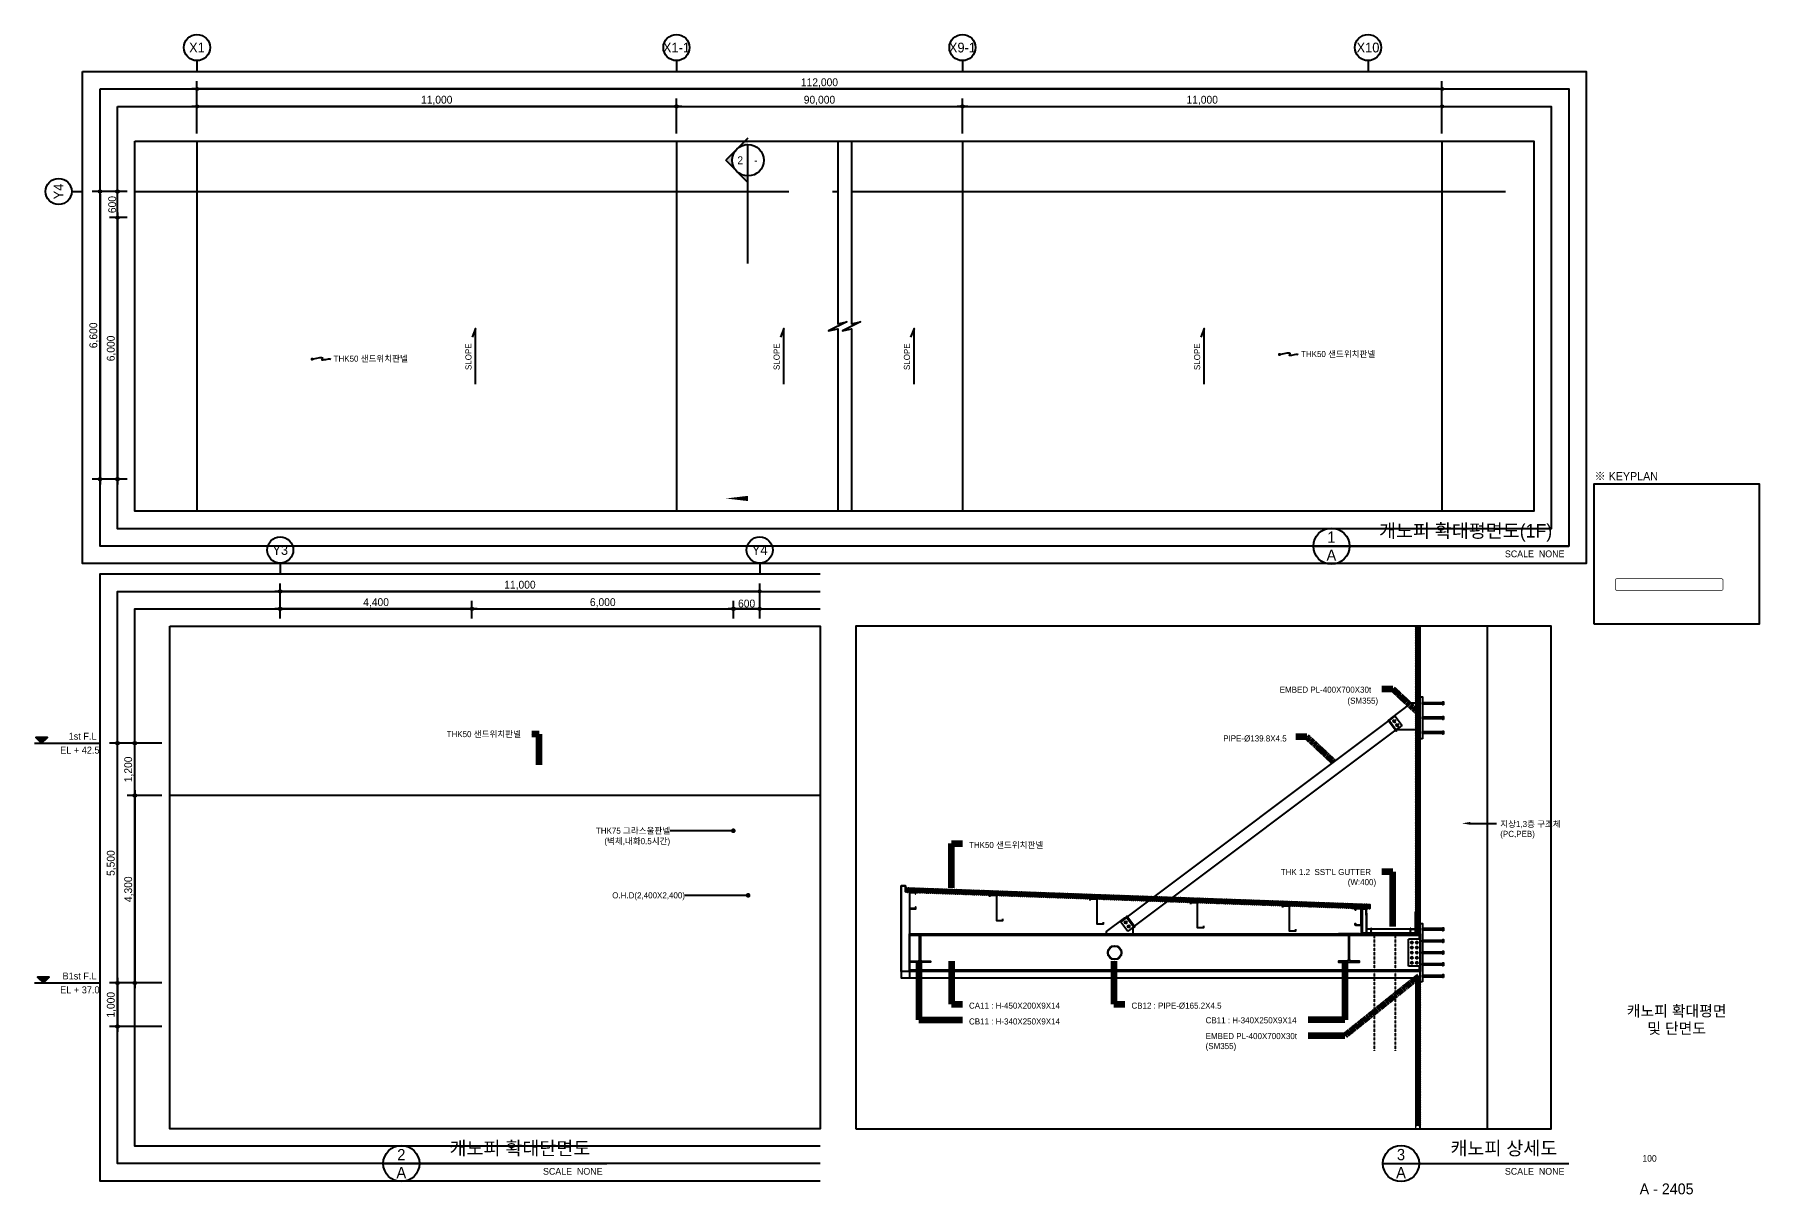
# Model space of a CAD drawing. Header units: millimetres. Extents: x 1454 to 41025, y 1456 to 28068.
import ezdxf
from ezdxf.enums import TextEntityAlignment as Align
from ezdxf.xclip import XClip

# ---------------------------------------------------------------- set-up
doc = ezdxf.new("R2010")
doc.units = ezdxf.units.MM
doc.header["$XCLIPFRAME"] = 0
for name, pattern in [('CEN', [35, 30, -2, 1, -2]), ('CONTIN', [0]), ('HIDDEN2', [0.1875, 0.125, -0.0625]), ('사무실2종$0$ACAD_ISO04W100', [30, 24, -3, 0, -3])]:
    doc.linetypes.add(name, pattern=pattern)
for name, color, linetype in [('$ZCDB_AUDIT_GENERATED_600D18', 7, 'Continuous'), ('4A.TEC CEN', 1, 'CEN'), ('4A.TEC DIM', 7, 'Continuous'), ('4A.TEC FORM-TEXT', 3, 'Continuous'), ('4A.TEC TEXT', 7, 'Continuous'), ('4A.TEC TEXT 2', 3, 'Continuous'), ('4A.TEC 벽체 3', 4, 'Continuous'), ('4A.TEC 심볼', 7, 'Continuous'), ('5', 5, 'Continuous'), ('6', 6, 'Continuous'), ('7', 7, 'Continuous'), ('7DIM', 9, 'Continuous'), ('BOLT', 8, 'Continuous'), ('CEN', 1, 'CEN'), ('COR', 4, 'Continuous'), ('DIM', 7, 'Continuous'), ('EMBEDDED', 4, 'Continuous'), ('FIN', 6, 'Continuous'), ('INSUL', 8, 'Continuous'), ('MAIN', 1, 'Continuous'), ('MAIN B', 2, 'Continuous'), ('MAIN G', 2, 'Continuous'), ('PNL', 7, 'Continuous'), ('PR', 6, 'Continuous'), ('STUD', 3, 'Continuous'), ('SYM', 1, 'Continuous'), ('TEXT', 3, 'Continuous'), ('TPOSHEET', 7, 'Continuous'), ('WEB_PL', 1, 'Continuous'), ('~FLASHING', 4, 'Continuous'), ('㈜SE&C DIM', 7, 'Continuous'), ('㈜SE&C TEXT', 7, 'Continuous'), ('㈜SE&C TEXT 1', 3, 'Continuous'), ('㈜SE&C 벽체 1', 2, 'Continuous'), ('㈜SE&C 심볼', 7, 'Continuous')]:
    doc.layers.add(name, color=color, linetype=linetype)
doc.layers.add('DEFPOINT', color=135, linetype='Continuous', plot=False)
doc.styles.add('ARTINT-A1.$0$돋움', font='')
doc.styles.add('GHS', font='malgun.ttf')
doc.styles.get("Standard").update_dxf_attribs({"font": 'txt.shx'})
doc.styles.add('나눔고딕', font='')
doc.styles.add('돋움', font='')
doc.styles.add('울릉도L', font='')
doc.styles.get('ARTINT-A1.$0$돋움').set_extended_font_data('Dotum')
doc.styles.get('나눔고딕').set_extended_font_data('Dotum')
doc.styles.get('돋움').set_extended_font_data('Dotum')
doc.styles.get('울릉도L').set_extended_font_data('Dotum')
doc.dimstyles.new('DIM_600(외부치수)', dxfattribs={"dimscale": 400, "dimtxt": 3.3, "dimasz": 1, "dimexe": 2, "dimexo": 2, "dimgap": 1, "dimtad": 1, "dimdec": 0, "dimdsep": 46, "dimlunit": 6, "dimtxsty": '나눔고딕', "dimblk1": 'DIMDOT', "dimblk2": 'DIMDOT', "dimsah": 1, "dimcen": 2.5, "dimdle": 1.5, "dimclrd": 8, "dimclre": 8, "dimclrt": 3, "dimadec": 0, "dimazin": 0, "dimtfac": 1, "dimtdec": 0, "dimtix": 1, "dimtmove": 2, "dimatfit": 3, "dimldrblk": 'DIMDOT', "dimfxl": 1, "dimtvp": 1, "dimtolj": 1, "dimtzin": 0, "dimarcsym": 0})
doc.dimstyles.get("Standard").update_dxf_attribs({"dimtxt": 3, "dimasz": 3, "dimexe": 1.25, "dimexo": 3, "dimgap": 1, "dimtad": 1, "dimdec": 0, "dimzin": 1, "dimdsep": 46, "dimlunit": 6, "dimtxsty": 'Standard', "dimcen": 2.5, "dimadec": 0, "dimazin": 0, "dimtfac": 1, "dimtdec": 0, "dimtix": 1, "dimtmove": 2, "dimatfit": 3, "dimfxl": 1, "dimtolj": 1, "dimtzin": 1, "dimarcsym": 0})

msp = doc.modelspace()

# ---------------------------------------------------------------- texts
at = {"layer": '4A.TEC FORM-TEXT', "style": '돋움'}
msp.add_text('A - 2405', height=250, dxfattribs=at).set_placement((38894.46, 1459.93), align=Align.CENTER)
at = {"layer": '4A.TEC TEXT', "style": '돋움'}
for s, p in [('THK50 샌드위치판넬', (8315.51, 20561.48)), ('THK50 샌드위치판넬', (30507.78, 20667.67)), ('EMBED PL-400X700X30t', (30019.05, 12967.58)), ('(SM355)', (31573.38, 12715.48)), ('THK50 샌드위치판넬', (10908.94, 11948.52)), ('PIPE-Ø139.8X4.5', (28722.9, 11849.25)), ('지상1,3층 구조체', (35078.45, 9885.67)), ('THK50 샌드위치판넬', (22891.28, 9404.87)), ('(PC,PEB)', (35078.45, 9659.27)), (" THK 1.2  SST'L GUTTER", (29992.38, 8784.87)), ('(W:400)', (31580.04, 8552.77)), ('CA11 : H-450X200X9X14', (22891.28, 5718.92)), ('CB12 : PIPE-Ø165.2X4.5', (26617.95, 5718.92)), ('CB11 : H-340X250X9X14', (22891.28, 5356.53)), ('CB11 : H-340X250X9X14', (28319.08, 5383.2)), ('EMBED PL-400X700X30t', (28319.08, 5020.81)), ('(SM355)', (28319.08, 4791.75))]:
    msp.add_text(s, height=140, dxfattribs=at).set_placement(p)
for s, p in [('THK75 그라스울판넬', (16035.53, 9801.13)), ('(벽체,내화0.5시간)', (16035.53, 9562.49)), ('O.H.D(2,400X2,400)', (16376, 8319.03))]:
    msp.add_text(s, height=140, dxfattribs=at).set_placement(p, align=Align.MIDDLE_RIGHT)
at = {"layer": '4A.TEC TEXT 2', "color": 3, "style": '나눔고딕'}
msp.add_text('※ KEYPLAN', height=187.5, dxfattribs=at).set_placement((37240.24, 17785.2, -3333.33), align=Align.BOTTOM_LEFT)
at = {"layer": '4A.TEC TEXT 2', "style": '나눔고딕'}
for s, height, p in [('캐노피 확대평면', 250, (39125.35, 5543.49)), ('및 단면도', 250, (39125.35, 5143.49)), ('100', 150, (38502.48, 2209.92))]:
    msp.add_text(s, height=height, dxfattribs=at).set_placement(p, align=Align.CENTER)
at = {"layer": 'TEXT', "style": '돋움'}
for s, p in [('2', (17643.55, 25182.86)), ('-', (18003.07, 25182.86))]:
    msp.add_text(s, height=180.13, dxfattribs=at).set_placement(p, align=Align.MIDDLE_CENTER)
at = {"layer": '㈜SE&C TEXT', "style": '돋움'}
for p in [(11408.48, 20369.65), (18478.13, 20369.65), (21466.67, 20369.65), (28123.86, 20369.65)]:
    msp.add_text('SLOPE', height=140, rotation=90, dxfattribs=at).set_placement(p, align=Align.MIDDLE_LEFT)
at = {"layer": '㈜SE&C TEXT 1', "color": 3, "style": '나눔고딕'}
for s, p in [('1', (31204.66, 16537.53)), ('A', (31204.66, 16123.53)), ('2', (9869.1, 2371.98)), ('3', (32801.27, 2371.98)), ('A', (9869.1, 1957.98)), ('A', (32801.27, 1957.98))]:
    msp.add_text(s, height=258.75, dxfattribs=at).set_placement(p, align=Align.MIDDLE)
for s, height, p in [('캐노피 확대평면도(1F)', 310.5, (36269.69, 16434.03)), ('SCALE  NONE', 155.25, (36550.46, 16028.89)), ('캐노피 확대단면도', 310.5, (14204.3, 2268.48)), ('캐노피 상세도', 310.5, (36386.21, 2268.48)), ('SCALE  NONE', 155.25, (14485.06, 1863.34)), ('SCALE  NONE', 155.25, (36550.46, 1863.34))]:
    msp.add_text(s, height=height, dxfattribs=at).set_placement(p, align=Align.BOTTOM_RIGHT)
at = {"layer": '㈜SE&C 심볼', "style": 'ARTINT-A1.$0$돋움'}
for s, p in [('1st F.L', (2877.25, 11889.07)), ('EL + 42.5', (2946.1, 11570.49)), ('B1st F.L', (2877.25, 6389.07)), ('EL + 37.0', (2946.1, 6070.49))]:
    msp.add_text(s, height=160.115, dxfattribs=at).set_placement(p, align=Align.RIGHT)

# ---------------------------------------------------------------- blocks, each defined once
blk = doc.blocks.new('DIMDOT')
at = {"color": 0}
blk.add_line((-2, 0), (2, 0), dxfattribs=at)
for radius in [0.5, 0.25]:
    blk.add_circle((0, 0), radius, dxfattribs=at)
blk = doc.blocks.new('*D12')
at = {"layer": '4A.TEC DIM', "color": 8, "lineweight": -2, "transparency": 16777216}
for p, q in [((169308, -38163), (169308, -25069)), ((303308, -38163), (303308, -25069)), ((169808, -26069), (302808, -26069))]:
    blk.add_line(p, q, dxfattribs=at)
at = {"layer": 'Defpoints', "color": 0, "transparency": 16777216}
for p in [(303308, -26069), (169308, -39163), (303308, -39163)]:
    blk.add_point(p, dxfattribs=at)
at = {"layer": '4A.TEC DIM', "color": 8, "lineweight": -2, "transparency": 16777216, "xscale": 500, "yscale": 500, "zscale": 500, "rotation": 180}
blk.add_blockref('DIMDOT', (169308, -26069), dxfattribs=at)
at = {"layer": '4A.TEC DIM', "color": 8, "lineweight": -2, "transparency": 16777216, "xscale": 500, "yscale": 500, "zscale": 500}
blk.add_blockref('DIMDOT', (303308, -26069), dxfattribs=at)
at = {"layer": '4A.TEC DIM', "color": 3, "transparency": 16777216, "insert": (236308, -24584), "char_height": 1650, "attachment_point": 5, "style": '나눔고딕'}
blk.add_mtext('\\A1;134,000', dxfattribs=at)
blk = doc.blocks.new('ccs122')
at = {"layer": '4A.TEC 심볼'}
blk.add_line((0, 8), (0, 3), dxfattribs=at)
blk.add_circle((0, 14), 6, dxfattribs=at)
at = {"layer": '4A.TEC TEXT 2', "color": 3, "style": 'GHS'}
blk.add_attdef('NO', text='', height=4.5, dxfattribs=at).set_placement((-0.006, 14.018), align=Align.MIDDLE_CENTER)
blk = doc.blocks.new('*D13')
at = {"layer": '4A.TEC DIM', "color": 8, "lineweight": -2, "transparency": 16777216}
for p, q in [((292308, -38163), (292308, -30082)), ((303308, -38163), (303308, -30082)), ((302808, -31082), (292808, -31082))]:
    blk.add_line(p, q, dxfattribs=at)
at = {"layer": 'Defpoints', "color": 0, "transparency": 16777216}
for p in [(292308, -31082), (292308, -39163), (303308, -39163)]:
    blk.add_point(p, dxfattribs=at)
at = {"layer": '4A.TEC DIM', "color": 8, "lineweight": -2, "transparency": 16777216, "xscale": 500, "yscale": 500, "zscale": 500, "rotation": 180}
blk.add_blockref('DIMDOT', (292308, -31082), dxfattribs=at)
at = {"layer": '4A.TEC DIM', "color": 8, "lineweight": -2, "transparency": 16777216, "xscale": 500, "yscale": 500, "zscale": 500}
blk.add_blockref('DIMDOT', (303308, -31082), dxfattribs=at)
at = {"layer": '4A.TEC DIM', "color": 3, "transparency": 16777216, "insert": (297808, -29597), "char_height": 1650, "attachment_point": 5, "style": '나눔고딕'}
blk.add_mtext('\\A1;11,000', dxfattribs=at)
blk = doc.blocks.new('*D14')
at = {"layer": '4A.TEC DIM', "color": 8, "lineweight": -2, "transparency": 16777216}
for p, q in [((48195, -136937), (40113, -136937)), ((41113, -137437), (41113, -147437)), ((48195, -147937), (40113, -147937))]:
    blk.add_line(p, q, dxfattribs=at)
at = {"layer": 'Defpoints', "color": 0, "transparency": 16777216}
for p in [(49195, -136937), (41113, -147937), (49195, -147937)]:
    blk.add_point(p, dxfattribs=at)
at = {"layer": '4A.TEC DIM', "color": 8, "lineweight": -2, "transparency": 16777216, "xscale": 500, "yscale": 500, "zscale": 500}
for p, rotation in [((41113, -136937), 90), ((41113, -147937), 270)]:
    blk.add_blockref('DIMDOT', p, dxfattribs=dict(at, rotation=rotation))
at = {"layer": '4A.TEC DIM', "color": 3, "transparency": 16777216, "insert": (39628, -142437), "char_height": 1650, "attachment_point": 5, "rotation": 90, "style": '나눔고딕'}
blk.add_mtext('\\A1;11,000', dxfattribs=at)
blk = doc.blocks.new('*D15')
at = {"layer": '4A.TEC DIM', "color": 8, "lineweight": -2, "transparency": 16777216}
for p, q in [((48195, -92937), (35100, -92937)), ((36100, -93437), (36100, -213437)), ((48195, -213937), (35100, -213937))]:
    blk.add_line(p, q, dxfattribs=at)
at = {"layer": 'Defpoints', "color": 0, "transparency": 16777216}
for p in [(49195, -92937), (36100, -213937), (49195, -213937)]:
    blk.add_point(p, dxfattribs=at)
at = {"layer": '4A.TEC DIM', "color": 8, "lineweight": -2, "transparency": 16777216, "xscale": 500, "yscale": 500, "zscale": 500}
for p, rotation in [((36100, -92937), 90), ((36100, -213937), 270)]:
    blk.add_blockref('DIMDOT', p, dxfattribs=dict(at, rotation=rotation))
at = {"layer": '4A.TEC DIM', "color": 3, "transparency": 16777216, "insert": (34615, -153437), "char_height": 1650, "attachment_point": 5, "rotation": 90, "style": '나눔고딕'}
blk.add_mtext('\\A1;121,000', dxfattribs=at)
blk = doc.blocks.new('*D16')
at = {"layer": '4A.TEC DIM', "color": 8, "lineweight": -2, "transparency": 16777216}
for p, q in [((48195, -202937), (40113, -202937)), ((41113, -203437), (41113, -213437)), ((48195, -213937), (40113, -213937))]:
    blk.add_line(p, q, dxfattribs=at)
at = {"layer": 'Defpoints', "color": 0, "transparency": 16777216}
for p in [(49195, -202937), (41113, -213937), (49195, -213937)]:
    blk.add_point(p, dxfattribs=at)
at = {"layer": '4A.TEC DIM', "color": 8, "lineweight": -2, "transparency": 16777216, "xscale": 500, "yscale": 500, "zscale": 500}
for p, rotation in [((41113, -202937), 90), ((41113, -213937), 270)]:
    blk.add_blockref('DIMDOT', p, dxfattribs=dict(at, rotation=rotation))
at = {"layer": '4A.TEC DIM', "color": 3, "transparency": 16777216, "insert": (39628, -208437), "char_height": 1650, "attachment_point": 5, "rotation": 90, "style": '나눔고딕'}
blk.add_mtext('\\A1;11,000', dxfattribs=at)
blk = doc.blocks.new('*D17')
at = {"layer": '4A.TEC DIM', "color": 8, "lineweight": -2, "transparency": 16777216}
for p, q in [((48195, -191937), (40113, -191937)), ((41113, -192437), (41113, -202437)), ((48195, -202937), (40113, -202937))]:
    blk.add_line(p, q, dxfattribs=at)
at = {"layer": 'Defpoints', "color": 0, "transparency": 16777216}
for p in [(49195, -191937), (41113, -202937), (49195, -202937)]:
    blk.add_point(p, dxfattribs=at)
at = {"layer": '4A.TEC DIM', "color": 8, "lineweight": -2, "transparency": 16777216, "xscale": 500, "yscale": 500, "zscale": 500}
for p, rotation in [((41113, -191937), 90), ((41113, -202937), 270)]:
    blk.add_blockref('DIMDOT', p, dxfattribs=dict(at, rotation=rotation))
at = {"layer": '4A.TEC DIM', "color": 3, "transparency": 16777216, "insert": (39628, -197437), "char_height": 1650, "attachment_point": 5, "rotation": 90, "style": '나눔고딕'}
blk.add_mtext('\\A1;11,000', dxfattribs=at)
blk = doc.blocks.new('*D18')
at = {"layer": '4A.TEC DIM', "color": 8, "lineweight": -2, "transparency": 16777216}
for p, q in [((48195, -180937), (40113, -180937)), ((41113, -181437), (41113, -191437)), ((48195, -191937), (40113, -191937))]:
    blk.add_line(p, q, dxfattribs=at)
at = {"layer": 'Defpoints', "color": 0, "transparency": 16777216}
for p in [(49195, -180937), (41113, -191937), (49195, -191937)]:
    blk.add_point(p, dxfattribs=at)
at = {"layer": '4A.TEC DIM', "color": 8, "lineweight": -2, "transparency": 16777216, "xscale": 500, "yscale": 500, "zscale": 500}
for p, rotation in [((41113, -180937), 90), ((41113, -191937), 270)]:
    blk.add_blockref('DIMDOT', p, dxfattribs=dict(at, rotation=rotation))
at = {"layer": '4A.TEC DIM', "color": 3, "transparency": 16777216, "insert": (39628, -186437), "char_height": 1650, "attachment_point": 5, "rotation": 90, "style": '나눔고딕'}
blk.add_mtext('\\A1;11,000', dxfattribs=at)
blk = doc.blocks.new('*D19')
at = {"layer": '4A.TEC DIM', "color": 8, "lineweight": -2, "transparency": 16777216}
for p, q in [((48195, -169937), (40113, -169937)), ((41113, -170437), (41113, -180437)), ((48195, -180937), (40113, -180937))]:
    blk.add_line(p, q, dxfattribs=at)
at = {"layer": 'Defpoints', "color": 0, "transparency": 16777216}
for p in [(49195, -169937), (41113, -180937), (49195, -180937)]:
    blk.add_point(p, dxfattribs=at)
at = {"layer": '4A.TEC DIM', "color": 8, "lineweight": -2, "transparency": 16777216, "xscale": 500, "yscale": 500, "zscale": 500}
for p, rotation in [((41113, -169937), 90), ((41113, -180937), 270)]:
    blk.add_blockref('DIMDOT', p, dxfattribs=dict(at, rotation=rotation))
at = {"layer": '4A.TEC DIM', "color": 3, "transparency": 16777216, "insert": (39628, -175437), "char_height": 1650, "attachment_point": 5, "rotation": 90, "style": '나눔고딕'}
blk.add_mtext('\\A1;11,000', dxfattribs=at)
blk = doc.blocks.new('*D20')
at = {"layer": '4A.TEC DIM', "color": 8, "lineweight": -2, "transparency": 16777216}
for p, q in [((48195, -158937), (40113, -158937)), ((41113, -159437), (41113, -169437)), ((48195, -169937), (40113, -169937))]:
    blk.add_line(p, q, dxfattribs=at)
at = {"layer": 'Defpoints', "color": 0, "transparency": 16777216}
for p in [(49195, -158937), (41113, -169937), (49195, -169937)]:
    blk.add_point(p, dxfattribs=at)
at = {"layer": '4A.TEC DIM', "color": 8, "lineweight": -2, "transparency": 16777216, "xscale": 500, "yscale": 500, "zscale": 500}
for p, rotation in [((41113, -158937), 90), ((41113, -169937), 270)]:
    blk.add_blockref('DIMDOT', p, dxfattribs=dict(at, rotation=rotation))
at = {"layer": '4A.TEC DIM', "color": 3, "transparency": 16777216, "insert": (39628, -164437), "char_height": 1650, "attachment_point": 5, "rotation": 90, "style": '나눔고딕'}
blk.add_mtext('\\A1;11,000', dxfattribs=at)
blk = doc.blocks.new('*D21')
at = {"layer": '4A.TEC DIM', "color": 8, "lineweight": -2, "transparency": 16777216}
for p, q in [((48195, -147937), (40113, -147937)), ((41113, -148437), (41113, -158437)), ((48195, -158937), (40113, -158937))]:
    blk.add_line(p, q, dxfattribs=at)
at = {"layer": 'Defpoints', "color": 0, "transparency": 16777216}
for p in [(49195, -147937), (41113, -158937), (49195, -158937)]:
    blk.add_point(p, dxfattribs=at)
at = {"layer": '4A.TEC DIM', "color": 8, "lineweight": -2, "transparency": 16777216, "xscale": 500, "yscale": 500, "zscale": 500}
for p, rotation in [((41113, -147937), 90), ((41113, -158937), 270)]:
    blk.add_blockref('DIMDOT', p, dxfattribs=dict(at, rotation=rotation))
at = {"layer": '4A.TEC DIM', "color": 3, "transparency": 16777216, "insert": (39628, -153437), "char_height": 1650, "attachment_point": 5, "rotation": 90, "style": '나눔고딕'}
blk.add_mtext('\\A1;11,000', dxfattribs=at)
blk = doc.blocks.new('*D22')
at = {"layer": '4A.TEC DIM', "color": 8, "lineweight": -2, "transparency": 16777216}
for p, q in [((169308, -38163), (169308, -30082)), ((180308, -38163), (180308, -30082)), ((179808, -31082), (169808, -31082))]:
    blk.add_line(p, q, dxfattribs=at)
at = {"layer": 'Defpoints', "color": 0, "transparency": 16777216}
for p in [(169308, -31082), (169308, -39163), (180308, -39163)]:
    blk.add_point(p, dxfattribs=at)
at = {"layer": '4A.TEC DIM', "color": 8, "lineweight": -2, "transparency": 16777216, "xscale": 500, "yscale": 500, "zscale": 500, "rotation": 180}
blk.add_blockref('DIMDOT', (169308, -31082), dxfattribs=at)
at = {"layer": '4A.TEC DIM', "color": 8, "lineweight": -2, "transparency": 16777216, "xscale": 500, "yscale": 500, "zscale": 500}
blk.add_blockref('DIMDOT', (180308, -31082), dxfattribs=at)
at = {"layer": '4A.TEC DIM', "color": 3, "transparency": 16777216, "insert": (174808, -29597), "char_height": 1650, "attachment_point": 5, "style": '나눔고딕'}
blk.add_mtext('\\A1;11,000', dxfattribs=at)
blk = doc.blocks.new('*D23')
at = {"layer": '4A.TEC DIM', "color": 8, "lineweight": -2, "transparency": 16777216}
for p, q in [((188808, -38163), (188808, -30082)), ((197808, -38163), (197808, -30082)), ((197308, -31082), (189308, -31082))]:
    blk.add_line(p, q, dxfattribs=at)
at = {"layer": 'Defpoints', "color": 0, "transparency": 16777216}
for p in [(188808, -31082), (188808, -39163), (197808, -39163)]:
    blk.add_point(p, dxfattribs=at)
at = {"layer": '4A.TEC DIM', "color": 8, "lineweight": -2, "transparency": 16777216, "xscale": 500, "yscale": 500, "zscale": 500, "rotation": 180}
blk.add_blockref('DIMDOT', (188808, -31082), dxfattribs=at)
at = {"layer": '4A.TEC DIM', "color": 8, "lineweight": -2, "transparency": 16777216, "xscale": 500, "yscale": 500, "zscale": 500}
blk.add_blockref('DIMDOT', (197808, -31082), dxfattribs=at)
at = {"layer": '4A.TEC DIM', "color": 3, "transparency": 16777216, "insert": (193308, -29597), "char_height": 1650, "attachment_point": 5, "style": '나눔고딕'}
blk.add_mtext('\\A1;9,000', dxfattribs=at)
blk = doc.blocks.new('*D24')
at = {"layer": '4A.TEC DIM', "color": 8, "lineweight": -2, "transparency": 16777216}
for p, q in [((197808, -38163), (197808, -30082)), ((208808, -38163), (208808, -30082)), ((208308, -31082), (198308, -31082))]:
    blk.add_line(p, q, dxfattribs=at)
at = {"layer": 'Defpoints', "color": 0, "transparency": 16777216}
for p in [(197808, -31082), (197808, -39163), (208808, -39163)]:
    blk.add_point(p, dxfattribs=at)
at = {"layer": '4A.TEC DIM', "color": 8, "lineweight": -2, "transparency": 16777216, "xscale": 500, "yscale": 500, "zscale": 500, "rotation": 180}
blk.add_blockref('DIMDOT', (197808, -31082), dxfattribs=at)
at = {"layer": '4A.TEC DIM', "color": 8, "lineweight": -2, "transparency": 16777216, "xscale": 500, "yscale": 500, "zscale": 500}
blk.add_blockref('DIMDOT', (208808, -31082), dxfattribs=at)
at = {"layer": '4A.TEC DIM', "color": 3, "transparency": 16777216, "insert": (203308, -29597), "char_height": 1650, "attachment_point": 5, "style": '나눔고딕'}
blk.add_mtext('\\A1;11,000', dxfattribs=at)
blk = doc.blocks.new('*D25')
at = {"layer": '4A.TEC DIM', "color": 8, "lineweight": -2, "transparency": 16777216}
for p, q in [((208808, -38163), (208808, -30082)), ((219808, -38163), (219808, -30082)), ((219308, -31082), (209308, -31082))]:
    blk.add_line(p, q, dxfattribs=at)
at = {"layer": 'Defpoints', "color": 0, "transparency": 16777216}
for p in [(208808, -31082), (208808, -39163), (219808, -39163)]:
    blk.add_point(p, dxfattribs=at)
at = {"layer": '4A.TEC DIM', "color": 8, "lineweight": -2, "transparency": 16777216, "xscale": 500, "yscale": 500, "zscale": 500, "rotation": 180}
blk.add_blockref('DIMDOT', (208808, -31082), dxfattribs=at)
at = {"layer": '4A.TEC DIM', "color": 8, "lineweight": -2, "transparency": 16777216, "xscale": 500, "yscale": 500, "zscale": 500}
blk.add_blockref('DIMDOT', (219808, -31082), dxfattribs=at)
at = {"layer": '4A.TEC DIM', "color": 3, "transparency": 16777216, "insert": (214308, -29597), "char_height": 1650, "attachment_point": 5, "style": '나눔고딕'}
blk.add_mtext('\\A1;11,000', dxfattribs=at)
blk = doc.blocks.new('*D26')
at = {"layer": '4A.TEC DIM', "color": 8, "lineweight": -2, "transparency": 16777216}
for p, q in [((219808, -38163), (219808, -30082)), ((230808, -38163), (230808, -30082)), ((230308, -31082), (220308, -31082))]:
    blk.add_line(p, q, dxfattribs=at)
at = {"layer": 'Defpoints', "color": 0, "transparency": 16777216}
for p in [(219808, -31082), (219808, -39163), (230808, -39163)]:
    blk.add_point(p, dxfattribs=at)
at = {"layer": '4A.TEC DIM', "color": 8, "lineweight": -2, "transparency": 16777216, "xscale": 500, "yscale": 500, "zscale": 500, "rotation": 180}
blk.add_blockref('DIMDOT', (219808, -31082), dxfattribs=at)
at = {"layer": '4A.TEC DIM', "color": 8, "lineweight": -2, "transparency": 16777216, "xscale": 500, "yscale": 500, "zscale": 500}
blk.add_blockref('DIMDOT', (230808, -31082), dxfattribs=at)
at = {"layer": '4A.TEC DIM', "color": 3, "transparency": 16777216, "insert": (225308, -29597), "char_height": 1650, "attachment_point": 5, "style": '나눔고딕'}
blk.add_mtext('\\A1;11,000', dxfattribs=at)
blk = doc.blocks.new('*D27')
at = {"layer": '4A.TEC DIM', "color": 8, "lineweight": -2, "transparency": 16777216}
for p, q in [((230808, -38163), (230808, -30082)), ((241808, -38163), (241808, -30082)), ((241308, -31082), (231308, -31082))]:
    blk.add_line(p, q, dxfattribs=at)
at = {"layer": 'Defpoints', "color": 0, "transparency": 16777216}
for p in [(230808, -31082), (230808, -39163), (241808, -39163)]:
    blk.add_point(p, dxfattribs=at)
at = {"layer": '4A.TEC DIM', "color": 8, "lineweight": -2, "transparency": 16777216, "xscale": 500, "yscale": 500, "zscale": 500, "rotation": 180}
blk.add_blockref('DIMDOT', (230808, -31082), dxfattribs=at)
at = {"layer": '4A.TEC DIM', "color": 8, "lineweight": -2, "transparency": 16777216, "xscale": 500, "yscale": 500, "zscale": 500}
blk.add_blockref('DIMDOT', (241808, -31082), dxfattribs=at)
at = {"layer": '4A.TEC DIM', "color": 3, "transparency": 16777216, "insert": (236308, -29597), "char_height": 1650, "attachment_point": 5, "style": '나눔고딕'}
blk.add_mtext('\\A1;11,000', dxfattribs=at)
blk = doc.blocks.new('*D28')
at = {"layer": '4A.TEC DIM', "color": 8, "lineweight": -2, "transparency": 16777216}
for p, q in [((241808, -38163), (241808, -30082)), ((252808, -38163), (252808, -30082)), ((252308, -31082), (242308, -31082))]:
    blk.add_line(p, q, dxfattribs=at)
at = {"layer": 'Defpoints', "color": 0, "transparency": 16777216}
for p in [(241808, -31082), (241808, -39163), (252808, -39163)]:
    blk.add_point(p, dxfattribs=at)
at = {"layer": '4A.TEC DIM', "color": 8, "lineweight": -2, "transparency": 16777216, "xscale": 500, "yscale": 500, "zscale": 500, "rotation": 180}
blk.add_blockref('DIMDOT', (241808, -31082), dxfattribs=at)
at = {"layer": '4A.TEC DIM', "color": 8, "lineweight": -2, "transparency": 16777216, "xscale": 500, "yscale": 500, "zscale": 500}
blk.add_blockref('DIMDOT', (252808, -31082), dxfattribs=at)
at = {"layer": '4A.TEC DIM', "color": 3, "transparency": 16777216, "insert": (247308, -29597), "char_height": 1650, "attachment_point": 5, "style": '나눔고딕'}
blk.add_mtext('\\A1;11,000', dxfattribs=at)
blk = doc.blocks.new('*D29')
at = {"layer": '4A.TEC DIM', "color": 8, "lineweight": -2, "transparency": 16777216}
for p, q in [((252808, -38163), (252808, -30082)), ((263808, -38163), (263808, -30082)), ((263308, -31082), (253308, -31082))]:
    blk.add_line(p, q, dxfattribs=at)
at = {"layer": 'Defpoints', "color": 0, "transparency": 16777216}
for p in [(252808, -31082), (252808, -39163), (263808, -39163)]:
    blk.add_point(p, dxfattribs=at)
at = {"layer": '4A.TEC DIM', "color": 8, "lineweight": -2, "transparency": 16777216, "xscale": 500, "yscale": 500, "zscale": 500, "rotation": 180}
blk.add_blockref('DIMDOT', (252808, -31082), dxfattribs=at)
at = {"layer": '4A.TEC DIM', "color": 8, "lineweight": -2, "transparency": 16777216, "xscale": 500, "yscale": 500, "zscale": 500}
blk.add_blockref('DIMDOT', (263808, -31082), dxfattribs=at)
at = {"layer": '4A.TEC DIM', "color": 3, "transparency": 16777216, "insert": (258308, -29597), "char_height": 1650, "attachment_point": 5, "style": '나눔고딕'}
blk.add_mtext('\\A1;11,000', dxfattribs=at)
blk = doc.blocks.new('*D30')
at = {"layer": '4A.TEC DIM', "color": 8, "lineweight": -2, "transparency": 16777216}
for p, q in [((263808, -38163), (263808, -30082)), ((270308, -38163), (270308, -30082)), ((263308, -31082), (262808, -31082)), ((270308, -31082), (263808, -31082)), ((270808, -31082), (271308, -31082))]:
    blk.add_line(p, q, dxfattribs=at)
at = {"layer": 'Defpoints', "color": 0, "transparency": 16777216}
for p in [(263808, -31082), (263808, -39163), (270308, -39163)]:
    blk.add_point(p, dxfattribs=at)
at = {"layer": '4A.TEC DIM', "color": 8, "lineweight": -2, "transparency": 16777216, "xscale": 500, "yscale": 500, "zscale": 500}
blk.add_blockref('DIMDOT', (263808, -31082), dxfattribs=at)
at = {"layer": '4A.TEC DIM', "color": 8, "lineweight": -2, "transparency": 16777216, "xscale": 500, "yscale": 500, "zscale": 500, "rotation": 180}
blk.add_blockref('DIMDOT', (270308, -31082), dxfattribs=at)
at = {"layer": '4A.TEC DIM', "color": 3, "transparency": 16777216, "insert": (267058, -29597), "char_height": 1650, "attachment_point": 5, "style": '나눔고딕'}
blk.add_mtext('\\A1;6,500', dxfattribs=at)
blk = doc.blocks.new('*D31')
at = {"layer": '4A.TEC DIM', "color": 8, "lineweight": -2, "transparency": 16777216}
for p, q in [((281308, -38163), (281308, -30082)), ((292308, -38163), (292308, -30082)), ((291808, -31082), (281808, -31082))]:
    blk.add_line(p, q, dxfattribs=at)
at = {"layer": 'Defpoints', "color": 0, "transparency": 16777216}
for p in [(281308, -31082), (281308, -39163), (292308, -39163)]:
    blk.add_point(p, dxfattribs=at)
at = {"layer": '4A.TEC DIM', "color": 8, "lineweight": -2, "transparency": 16777216, "xscale": 500, "yscale": 500, "zscale": 500, "rotation": 180}
blk.add_blockref('DIMDOT', (281308, -31082), dxfattribs=at)
at = {"layer": '4A.TEC DIM', "color": 8, "lineweight": -2, "transparency": 16777216, "xscale": 500, "yscale": 500, "zscale": 500}
blk.add_blockref('DIMDOT', (292308, -31082), dxfattribs=at)
at = {"layer": '4A.TEC DIM', "color": 3, "transparency": 16777216, "insert": (286808, -29597), "char_height": 1650, "attachment_point": 5, "style": '나눔고딕'}
blk.add_mtext('\\A1;11,000', dxfattribs=at)
blk = doc.blocks.new('*D32')
at = {"layer": '4A.TEC DIM', "color": 8, "lineweight": -2, "transparency": 16777216}
for p, q in [((48195, -125937), (40113, -125937)), ((41113, -126437), (41113, -136437)), ((48195, -136937), (40113, -136937))]:
    blk.add_line(p, q, dxfattribs=at)
at = {"layer": 'Defpoints', "color": 0, "transparency": 16777216}
for p in [(49195, -125937), (41113, -136937), (49195, -136937)]:
    blk.add_point(p, dxfattribs=at)
at = {"layer": '4A.TEC DIM', "color": 8, "lineweight": -2, "transparency": 16777216, "xscale": 500, "yscale": 500, "zscale": 500}
for p, rotation in [((41113, -125937), 90), ((41113, -136937), 270)]:
    blk.add_blockref('DIMDOT', p, dxfattribs=dict(at, rotation=rotation))
at = {"layer": '4A.TEC DIM', "color": 3, "transparency": 16777216, "insert": (39628, -131437), "char_height": 1650, "attachment_point": 5, "rotation": 90, "style": '나눔고딕'}
blk.add_mtext('\\A1;11,000', dxfattribs=at)
blk = doc.blocks.new('*D33')
at = {"layer": '4A.TEC DIM', "color": 8, "lineweight": -2, "transparency": 16777216}
for p, q in [((48195, -114937), (40113, -114937)), ((41113, -115437), (41113, -125437)), ((48195, -125937), (40113, -125937))]:
    blk.add_line(p, q, dxfattribs=at)
at = {"layer": 'Defpoints', "color": 0, "transparency": 16777216}
for p in [(49195, -114937), (41113, -125937), (49195, -125937)]:
    blk.add_point(p, dxfattribs=at)
at = {"layer": '4A.TEC DIM', "color": 8, "lineweight": -2, "transparency": 16777216, "xscale": 500, "yscale": 500, "zscale": 500}
for p, rotation in [((41113, -114937), 90), ((41113, -125937), 270)]:
    blk.add_blockref('DIMDOT', p, dxfattribs=dict(at, rotation=rotation))
at = {"layer": '4A.TEC DIM', "color": 3, "transparency": 16777216, "insert": (39628, -120437), "char_height": 1650, "attachment_point": 5, "rotation": 90, "style": '나눔고딕'}
blk.add_mtext('\\A1;11,000', dxfattribs=at)
blk = doc.blocks.new('*D34')
at = {"layer": '4A.TEC DIM', "color": 8, "lineweight": -2, "transparency": 16777216}
for p, q in [((48195, -103937), (40113, -103937)), ((41113, -104437), (41113, -114437)), ((48195, -114937), (40113, -114937))]:
    blk.add_line(p, q, dxfattribs=at)
at = {"layer": 'Defpoints', "color": 0, "transparency": 16777216}
for p in [(49195, -103937), (41113, -114937), (49195, -114937)]:
    blk.add_point(p, dxfattribs=at)
at = {"layer": '4A.TEC DIM', "color": 8, "lineweight": -2, "transparency": 16777216, "xscale": 500, "yscale": 500, "zscale": 500}
for p, rotation in [((41113, -103937), 90), ((41113, -114937), 270)]:
    blk.add_blockref('DIMDOT', p, dxfattribs=dict(at, rotation=rotation))
at = {"layer": '4A.TEC DIM', "color": 3, "transparency": 16777216, "insert": (39628, -109437), "char_height": 1650, "attachment_point": 5, "rotation": 90, "style": '나눔고딕'}
blk.add_mtext('\\A1;11,000', dxfattribs=at)
blk = doc.blocks.new('*D35')
at = {"layer": '4A.TEC DIM', "color": 8, "lineweight": -2, "transparency": 16777216}
for p, q in [((48195, -92937), (40113, -92937)), ((41113, -93437), (41113, -103437)), ((48195, -103937), (40113, -103937))]:
    blk.add_line(p, q, dxfattribs=at)
at = {"layer": 'Defpoints', "color": 0, "transparency": 16777216}
for p in [(49195, -92937), (41113, -103937), (49195, -103937)]:
    blk.add_point(p, dxfattribs=at)
at = {"layer": '4A.TEC DIM', "color": 8, "lineweight": -2, "transparency": 16777216, "xscale": 500, "yscale": 500, "zscale": 500}
for p, rotation in [((41113, -92937), 90), ((41113, -103937), 270)]:
    blk.add_blockref('DIMDOT', p, dxfattribs=dict(at, rotation=rotation))
at = {"layer": '4A.TEC DIM', "color": 3, "transparency": 16777216, "insert": (39628, -98437), "char_height": 1650, "attachment_point": 5, "rotation": 90, "style": '나눔고딕'}
blk.add_mtext('\\A1;11,000', dxfattribs=at)
blk = doc.blocks.new('*D36')
at = {"layer": '4A.TEC DIM', "color": 8, "lineweight": -2, "transparency": 16777216}
for p, q in [((180308, -38163), (180308, -30082)), ((188808, -38163), (188808, -30082)), ((180808, -31082), (188308, -31082))]:
    blk.add_line(p, q, dxfattribs=at)
at = {"layer": 'Defpoints', "color": 0, "transparency": 16777216}
for p in [(188808, -31082), (180308, -39163), (188808, -39163)]:
    blk.add_point(p, dxfattribs=at)
at = {"layer": '4A.TEC DIM', "color": 8, "lineweight": -2, "transparency": 16777216, "xscale": 500, "yscale": 500, "zscale": 500, "rotation": 180}
blk.add_blockref('DIMDOT', (180308, -31082), dxfattribs=at)
at = {"layer": '4A.TEC DIM', "color": 8, "lineweight": -2, "transparency": 16777216, "xscale": 500, "yscale": 500, "zscale": 500}
blk.add_blockref('DIMDOT', (188808, -31082), dxfattribs=at)
at = {"layer": '4A.TEC DIM', "color": 3, "transparency": 16777216, "insert": (184558, -29597), "char_height": 1650, "attachment_point": 5, "style": '나눔고딕'}
blk.add_mtext('\\A1;8,500', dxfattribs=at)
blk = doc.blocks.new('*D37')
at = {"layer": '4A.TEC DIM', "color": 8, "lineweight": -2, "transparency": 16777216}
for p, q in [((270308, -38163), (270308, -30082)), ((281308, -38163), (281308, -30082)), ((270808, -31082), (280808, -31082))]:
    blk.add_line(p, q, dxfattribs=at)
at = {"layer": 'Defpoints', "color": 0, "transparency": 16777216}
for p in [(281308, -31082), (270308, -39163), (281308, -39163)]:
    blk.add_point(p, dxfattribs=at)
at = {"layer": '4A.TEC DIM', "color": 8, "lineweight": -2, "transparency": 16777216, "xscale": 500, "yscale": 500, "zscale": 500, "rotation": 180}
blk.add_blockref('DIMDOT', (270308, -31082), dxfattribs=at)
at = {"layer": '4A.TEC DIM', "color": 8, "lineweight": -2, "transparency": 16777216, "xscale": 500, "yscale": 500, "zscale": 500}
blk.add_blockref('DIMDOT', (281308, -31082), dxfattribs=at)
at = {"layer": '4A.TEC DIM', "color": 3, "transparency": 16777216, "insert": (275808, -29597), "char_height": 1650, "attachment_point": 5, "style": '나눔고딕'}
blk.add_mtext('\\A1;11,000', dxfattribs=at)
blk = doc.blocks.new('A$C51EC2C76')
at = {"layer": '6'}
for p, q in [((33, 56), (25, 56)), ((25, 56), (33, 56)), ((25, 55), (25, 56)), ((25, 56), (25, 56)), ((25, 54), (25, 55)), ((33, 54), (25, 54)), ((27, 56), (27, 54)), ((32, 50), (27, 45)), ((32, 47), (27, 41)), ((32, 43), (27, 38)), ((32, 40), (27, 34)), ((32, 36), (27, 31)), ((32, 33), (27, 28)), ((32, 30), (27, 24)), ((32, 26), (27, 21)), ((32, 23), (27, 18)), ((32, 20), (27, 14)), ((32, 17), (27, 11)), ((32, 13), (27, 8)), ((32, 9), (27, 4)), ((29, 1), (29, 53)), ((29, 1), (29, 0)), ((29, 0), (30, 1)), ((30, 1), (30, 53)), ((31, 56), (31, 54)), ((33, 56), (33, 54)), ((33, 56), (33, 56))]:
    blk.add_line(p, q, dxfattribs=at)
at = {"layer": '6', "const_width": 0.71}
for points in [[(0, 54), (2, 53), (5, 53), (5, 53), (5, 54), (6, 54), (6, 54), (7, 55), (8, 55), (8, 55), (9, 55), (10, 54), (10, 54), (10, 54), (11, 53), (11, 53), (13, 53), (15, 53), (16, 53), (16, 53), (17, 54), (17, 55), (18, 56), (19, 56), (20, 56), (20, 56), (21, 56), (22, 55), (23, 55), (23, 54), (23, 54), (24, 53), (24, 53), (26, 53), (28, 53), (29, 53)], [(58, 54), (56, 53), (54, 53), (53, 53), (53, 54), (53, 54), (52, 54), (52, 55), (51, 55), (50, 55), (49, 55), (49, 54), (48, 54), (48, 54), (48, 53), (47, 53), (45, 53), (44, 53), (42, 53), (42, 53), (42, 54), (41, 55), (40, 56), (40, 56), (39, 56), (38, 56), (37, 56), (36, 55), (36, 55), (35, 54), (35, 54), (35, 53), (34, 53), (33, 53), (31, 53), (29, 53)]]:
    blk.add_lwpolyline(points, dxfattribs=at)
blk = doc.blocks.new('zw$63D7')
at = {"layer": 'BOLT', "color": 7, "linetype": 'Continuous'}
for p, q in [((303, 470), (337, 470)), ((320, 453), (320, 487)), ((320, 393), (320, 427)), ((363, 470), (397, 470)), ((380, 453), (380, 487)), ((380, 393), (380, 427)), ((303, 410), (337, 410)), ((303, 350), (337, 350)), ((303, 290), (337, 290)), ((303, 230), (337, 230)), ((320, 333), (320, 367)), ((320, 273), (320, 307)), ((320, 213), (320, 247)), ((363, 410), (397, 410)), ((363, 350), (397, 350)), ((363, 290), (397, 290)), ((363, 230), (397, 230)), ((380, 333), (380, 367)), ((380, 273), (380, 307)), ((380, 213), (380, 247))]:
    blk.add_line(p, q, dxfattribs=at)
for centre in [(320, 470), (320, 410), (380, 470), (380, 410), (320, 350), (320, 290), (320, 230), (380, 350), (380, 290), (380, 230)]:
    blk.add_circle(centre, 11, dxfattribs=at)
at = {"layer": 'EMBEDDED'}
blk.add_lwpolyline([(250, 0), (280, 0), (280, 700), (250, 700)], close=True, dxfattribs=at)
at = {"layer": 'MAIN', "color": 7, "linetype": 'Continuous'}
for p, q in [((280, 575), (280, 510)), ((280, 190), (280, 125))]:
    blk.add_line(p, q, dxfattribs=at)
at = {"layer": 'MAIN', "color": 7, "linetype": 'CONTIN'}
blk.add_line((280, 510), (280, 190), dxfattribs=at)
at = {"layer": 'MAIN G', "linetype": 'Continuous'}
for p, q in [((290, 575), (290, 510)), ((290, 190), (290, 125))]:
    blk.add_line(p, q, dxfattribs=at)
at = {"layer": 'STUD'}
for points in [[(0, 612), (10, 612), (10, 647), (0, 647)], [(0, 472), (10, 472), (10, 507), (0, 507)], [(0, 332), (10, 332), (10, 367), (0, 367)], [(0, 192), (10, 192), (10, 227), (0, 227)], [(0, 52), (10, 52), (10, 88), (0, 88)]]:
    blk.add_lwpolyline(points, close=True, dxfattribs=at)
for points in [[(10, 619), (250, 619), (250, 641), (10, 641)], [(10, 479), (250, 479), (250, 501), (10, 501)], [(10, 339), (250, 339), (250, 361), (10, 361)], [(10, 199), (250, 199), (250, 221), (10, 221)], [(10, 59), (250, 59), (250, 81), (10, 81)]]:
    blk.add_lwpolyline(points, dxfattribs=at)
at = {"layer": 'WEB_PL', "color": 7, "linetype": 'Continuous'}
for p, q in [((280, 510), (420, 510)), ((420, 190), (420, 510)), ((280, 190), (420, 190))]:
    blk.add_line(p, q, dxfattribs=at)
blk = doc.blocks.new('9asdfasdf')
at = {"layer": '4A.TEC 벽체 3', "lineweight": 0, "ltscale": 15}
for p, q in [((49075679, 17999336), (49075679, 18003011)), ((49075729, 17999336), (49075729, 18003011)), ((49075679, 17997007), (49075679, 17998811)), ((49075729, 17997007), (49075729, 17998811))]:
    blk.add_line(p, q, dxfattribs=at)
at = {"layer": '5'}
for points in [[(49069581, 17999886), (49075129, 17999687), (49075129, 17999637), (49069579, 17999836), (49069579, 17999911), (49069529, 17999911), (49069529, 17998811), (49075729, 17998811)], [(49069629, 17999833), (49069629, 17998886), (49069529, 17998886), (49069529, 17999910), (49069579, 17999910), (49069579, 17999835)], [(49069629, 17999736), (49069629, 17998811)]]:
    blk.add_lwpolyline(points, dxfattribs=at)
at = {"layer": '7', "color": 8}
for points in [[(49075729, 18002091), (49075619, 18002091), (49075369, 18001903), (49075375, 18001895)], [(49075459, 18001783), (49075464, 18001776), (49075729, 18001776)], [(49071983, 17999336), (49071983, 17999364), (49072202, 17999528), (49072208, 17999520)], [(49072292, 17999408), (49072298, 17999401), (49072298, 17999336)]]:
    blk.add_lwpolyline(points, dxfattribs=at)
at = {"layer": '7'}
for points in [[(49075729, 18002091), (49075619, 18002091), (49075369, 18001903), (49075375, 18001895)], [(49075459, 18001783), (49075464, 18001776), (49075729, 18001776)]]:
    blk.add_lwpolyline(points, dxfattribs=at)
at = {"layer": 'BOLT', "color": 1}
for p, q in [((49075438, 18001893), (49075399, 18001864)), ((49075404, 18001897), (49075433, 18001859)), ((49075440, 18001849), (49075469, 18001811)), ((49075474, 18001845), (49075435, 18001816)), ((49072193, 17999459), (49072231, 17999488)), ((49072198, 17999492), (49072226, 17999454)), ((49072229, 17999411), (49072267, 17999440)), ((49072234, 17999444), (49072262, 17999406))]:
    blk.add_line(p, q, dxfattribs=at)
at = {"layer": 'BOLT', "color": 8, "linetype": 'Continuous'}
for p, q in [((49075646, 17999231), (49075611, 17999231)), ((49075646, 17999171), (49075611, 17999171)), ((49075629, 17999213), (49075629, 17999248)), ((49075629, 17999153), (49075629, 17999188)), ((49075706, 17999231), (49075671, 17999231)), ((49075706, 17999171), (49075671, 17999171)), ((49075689, 17999213), (49075689, 17999248)), ((49075689, 17999153), (49075689, 17999188)), ((49075646, 17999111), (49075611, 17999111)), ((49075646, 17999051), (49075611, 17999051)), ((49075646, 17998991), (49075611, 17998991)), ((49075629, 17999093), (49075629, 17999128)), ((49075629, 17999033), (49075629, 17999068)), ((49075629, 17998973), (49075629, 17999008)), ((49075706, 17999111), (49075671, 17999111)), ((49075706, 17999051), (49075671, 17999051)), ((49075706, 17998991), (49075671, 17998991)), ((49075689, 17999093), (49075689, 17999128)), ((49075689, 17999033), (49075689, 17999068)), ((49075689, 17998973), (49075689, 17999008))]:
    blk.add_line(p, q, dxfattribs=at)
at = {"layer": 'BOLT', "color": 0}
for centre in [(49075419, 18001878), (49075455, 18001830), (49072212, 17999473), (49072248, 17999425)]:
    blk.add_circle(centre, 12, dxfattribs=at)
at = {"layer": 'BOLT', "color": 8, "linetype": 'Continuous'}
for centre in [(49075629, 17999231), (49075629, 17999171), (49075689, 17999231), (49075689, 17999171), (49075629, 17999111), (49075629, 17999051), (49075629, 17998991), (49075689, 17999111), (49075689, 17999051), (49075689, 17998991)]:
    blk.add_circle(centre, 11, dxfattribs=at)
at = {"layer": 'COR'}
for points in [[(49075029, 17999637), (49074917, 17999640), (49074917, 17999645), (49075034, 17999642)], [(49074988, 17999644), (49074988, 17999643), (49075084, 17999641), (49075084, 17999561), (49075085, 17999561), (49075085, 17999642), (49074988, 17999644)], [(49075034, 17999642), (49075034, 17999341), (49075674, 17999341), (49075674, 17999598), (49075679, 17999598), (49075679, 17999336), (49075029, 17999336), (49075029, 17999637)]]:
    blk.add_lwpolyline(points, dxfattribs=at)
at = {"layer": 'EMBEDDED', "color": 8}
for points in [[(49075759, 18001666), (49075729, 18001666), (49075729, 18002166), (49075759, 18002166)], [(49075759, 17998761), (49075729, 17998761), (49075729, 17999461), (49075759, 17999461)]]:
    blk.add_lwpolyline(points, close=True, dxfattribs=at)
at = {"layer": 'EMBEDDED'}
blk.add_lwpolyline([(49075759, 18001666), (49075729, 18001666), (49075729, 18002166), (49075759, 18002166)], close=True, dxfattribs=at)
at = {"layer": 'FIN'}
for p, q in [((49075037, 17999634), (49075084, 17999634)), ((49075679, 17999389), (49075622, 17999386))]:
    blk.add_line(p, q, dxfattribs=at)
at = {"layer": 'INSUL'}
for p, q in [((49075460, 17999397), (49075622, 17999397)), ((49075460, 17999396), (49075622, 17999396)), ((49075595, 17999397), (49075595, 17999396))]:
    blk.add_line(p, q, dxfattribs=at)
at = {"layer": 'INSUL', "const_width": 0.5}
for points in [[(49075194, 17999398), (49075196, 17999395)], [(49075197, 17999398), (49075199, 17999395)], [(49075200, 17999398), (49075202, 17999395)], [(49075203, 17999398), (49075205, 17999395)], [(49075206, 17999398), (49075209, 17999395)], [(49075209, 17999398), (49075212, 17999395)], [(49075212, 17999398), (49075215, 17999395)], [(49075215, 17999398), (49075218, 17999395)], [(49075218, 17999398), (49075221, 17999395)], [(49075221, 17999398), (49075224, 17999395)]]:
    blk.add_lwpolyline(points, dxfattribs=at)
at = {"layer": 'MAIN', "color": 8, "linetype": 'Continuous'}
for p, q in [((49075729, 17999336), (49075729, 17999271)), ((49075729, 17998951), (49075729, 17998886))]:
    blk.add_line(p, q, dxfattribs=at)
at = {"layer": 'MAIN', "color": 8, "linetype": 'CONTIN'}
blk.add_line((49075729, 17999271), (49075729, 17998951), dxfattribs=at)
at = {"layer": 'MAIN B'}
for p, q in [((49072231, 17999538), (49075391, 18001908)), ((49075359, 18001883), (49075431, 18001937)), ((49075431, 18001937), (49075515, 18001825)), ((49072315, 17999426), (49075475, 18001796)), ((49075443, 18001771), (49075515, 18001825)), ((49072224, 17999532), (49072152, 17999478)), ((49072152, 17999478), (49072236, 17999366)), ((49072308, 17999420), (49072236, 17999366))]:
    blk.add_line(p, q, dxfattribs=at)
for points in [[(49075449, 18001763), (49075441, 18001758), (49075345, 18001886), (49075353, 18001891)], [(49072314, 17999412), (49072321, 17999418), (49072225, 17999546), (49072218, 17999540)]]:
    blk.add_lwpolyline(points, close=True, dxfattribs=at)
at = {"layer": 'MAIN B', "color": 6}
for points in [[(49069879, 17999336), (49069879, 17999322), (49069778, 17999322, 0.414214), (49069758, 17999302), (49069758, 17999030, 0.414214), (49069778, 17999010), (49069879, 17999010), (49069879, 17998996), (49069629, 17998996), (49069629, 17999010), (49069729, 17999010, 0.414214), (49069749, 17999030), (49069749, 17999302, 0.414214), (49069729, 17999322), (49069629, 17999322), (49069629, 17999336)], [(49074754, 17999336), (49074754, 17999322), (49074854, 17999322, -0.414214), (49074874, 17999302), (49074874, 17999030, -0.414214), (49074854, 17999010), (49074754, 17999010), (49074754, 17998996), (49075004, 17998996), (49075004, 17999010), (49074903, 17999010, -0.414214), (49074883, 17999030), (49074883, 17999302, -0.414214), (49074903, 17999322), (49075004, 17999322), (49075004, 17999336)]]:
    blk.add_lwpolyline(points, format="xyb", close=True, dxfattribs=at)
for radius in [82.5, 78]:
    blk.add_circle((49072079, 17999111), radius, dxfattribs=at)
at = {"layer": 'MAIN G'}
for p, q in [((49075719, 17999336), (49075719, 17999271)), ((49075719, 17998951), (49075719, 17998886))]:
    blk.add_line(p, q, dxfattribs=at)
for points in [[(49075719, 17998886), (49069629, 17998886), (49069629, 17999336), (49075719, 17999336)], [(49075719, 17998900), (49069629, 17998900), (49069629, 17999322), (49075719, 17999322)]]:
    blk.add_lwpolyline(points, dxfattribs=at)
at = {"layer": 'MAIN G', "color": 8}
for points in [[(49075729, 17999336), (49075729, 17999336), (49075729, 17998886), (49075729, 17998886)], [(49075729, 17999322), (49075729, 17999322), (49075729, 17998900), (49075729, 17998900)]]:
    blk.add_lwpolyline(points, dxfattribs=at)
at = {"layer": 'PNL'}
for p, q in [((49075037, 17999634), (49075037, 17999341)), ((49075038, 17999634), (49075038, 17999341)), ((49075086, 17999581), (49075086, 17999341)), ((49075087, 17999581), (49075087, 17999341)), ((49075674, 17999391), (49075087, 17999391)), ((49075674, 17999390), (49075087, 17999390)), ((49075674, 17999342), (49075037, 17999342)), ((49075674, 17999341), (49075037, 17999341)), ((49075087, 17999336), (49075679, 17999336))]:
    blk.add_line(p, q, dxfattribs=at)
at = {"layer": 'PR'}
for points in [[(49069704, 17999814), (49069704, 17999831, 0.414214), (49069700, 17999834), (49069632, 17999834, 0.414214), (49069629, 17999831), (49069629, 17999637, 0.414214), (49069632, 17999634), (49069700, 17999634, 0.414214), (49069704, 17999637), (49069704, 17999654), (49069700, 17999654), (49069700, 17999637), (49069632, 17999637), (49069632, 17999831), (49069700, 17999831), (49069700, 17999814)], [(49074954, 17999618), (49074954, 17999635, -0.414214), (49074957, 17999638), (49075025, 17999638, -0.414214), (49075029, 17999635), (49075029, 17999441, -0.414214), (49075025, 17999438), (49074957, 17999438, -0.414214), (49074954, 17999441), (49074954, 17999458), (49074957, 17999458), (49074957, 17999441), (49075025, 17999441), (49075025, 17999635), (49074957, 17999635), (49074957, 17999618)]]:
    blk.add_lwpolyline(points, format="xyb", close=True, dxfattribs=at)
for points in [[(49070588, 17999777), (49070588, 17999797), (49070666, 17999797), (49070666, 17999497), (49070744, 17999497), (49070744, 17999517)], [(49071788, 17999734), (49071788, 17999754), (49071866, 17999754), (49071866, 17999454), (49071944, 17999454), (49071944, 17999474)], [(49072988, 17999691), (49072988, 17999711), (49073066, 17999711), (49073066, 17999411), (49073144, 17999411), (49073144, 17999431)], [(49074088, 17999652), (49074088, 17999672), (49074166, 17999672), (49074166, 17999372), (49074244, 17999372), (49074244, 17999392)]]:
    blk.add_lwpolyline(points, dxfattribs=at)
at = {"layer": 'STUD'}
for points in [[(49075999, 18002080), (49075759, 18002080), (49075759, 18002102), (49075999, 18002102)], [(49075999, 18001905), (49075759, 18001905), (49075759, 18001927), (49075999, 18001927)], [(49075999, 18001730), (49075759, 18001730), (49075759, 18001752), (49075999, 18001752)]]:
    blk.add_lwpolyline(points, dxfattribs=at)
for points in [[(49076009, 18002073), (49075999, 18002073), (49075999, 18002108), (49076009, 18002108)], [(49076009, 18001898), (49075999, 18001898), (49075999, 18001933), (49076009, 18001933)], [(49076009, 18001723), (49075999, 18001723), (49075999, 18001758), (49076009, 18001758)]]:
    blk.add_lwpolyline(points, close=True, dxfattribs=at)
at = {"layer": 'TPOSHEET', "const_width": 1.5}
for points in [[(49074927, 17999648), (49075087, 17999644)], [(49075087, 17999644), (49075087, 17999402), (49075167, 17999402), (49075186, 17999399), (49075224, 17999399)], [(49075671, 17999598), (49075671, 17999402), (49075590, 17999402), (49075572, 17999399), (49075533, 17999399)], [(49075671, 17999395), (49075087, 17999395)], [(49075087, 17999395), (49075621, 17999395)]]:
    blk.add_lwpolyline(points, dxfattribs=at)
at = {"layer": 'WEB_PL', "color": 8, "linetype": 'Continuous'}
for p, q in [((49075729, 17999271), (49075589, 17999271)), ((49075589, 17998951), (49075589, 17999271)), ((49075729, 17998951), (49075589, 17998951))]:
    blk.add_line(p, q, dxfattribs=at)
at = {"layer": '~FLASHING'}
for points in [[(49075133, 17999341), (49075133, 17999340), (49075034, 17999340, -0.414214), (49075033, 17999341), (49075033, 17999533), (49075034, 17999533), (49075034, 17999341)], [(49075575, 17999341), (49075575, 17999340), (49075674, 17999340, 0.414214), (49075675, 17999341), (49075675, 17999440), (49075674, 17999440), (49075674, 17999341)]]:
    blk.add_lwpolyline(points, format="xyb", close=True, dxfattribs=at)
at = {"layer": '㈜SE&C 벽체 1'}
for points in [[(49075729, 17997007), (49075729, 18003011)], [(49076529, 18003011), (49076529, 17997007)]]:
    blk.add_lwpolyline(points, dxfattribs=at)
at = {"layer": 'DIM', "xscale": -0.9999999999999998}
blk.add_blockref('zw$63D7', (49076009, 17998761), dxfattribs=at)
at = {"layer": 'TPOSHEET'}
blk.add_blockref('A$C51EC2C76', (49075114, 17999344), dxfattribs=at)
at = {"layer": 'TPOSHEET', "xscale": -0.9999999999999998}
blk.add_blockref('A$C51EC2C76', (49075643, 17999344), dxfattribs=at)
blk = doc.blocks.new('*D372')
at = {"layer": '$ZCDB_AUDIT_GENERATED_600D18', "color": 8, "lineweight": -2, "transparency": 16777216}
for p, q in [((5181, 25798), (5181, 26598)), ((16181, 25798), (16181, 26598)), ((16121, 26418), (5241, 26418))]:
    blk.add_line(p, q, dxfattribs=at)
at = {"layer": 'Defpoints', "color": 0, "transparency": 16777216}
for p in [(5181, 26418), (5181, 25618, 117695), (16181, 25618, 26028)]:
    blk.add_point(p, dxfattribs=at)
at = {"layer": '$ZCDB_AUDIT_GENERATED_600D18', "color": 8, "lineweight": -2, "transparency": 16777216, "xscale": 60, "yscale": 60, "zscale": 60, "rotation": 180}
blk.add_blockref('DIMDOT', (5181, 26418), dxfattribs=at)
at = {"layer": '$ZCDB_AUDIT_GENERATED_600D18', "color": 8, "lineweight": -2, "transparency": 16777216, "xscale": 60, "yscale": 60, "zscale": 60}
blk.add_blockref('DIMDOT', (16181, 26418), dxfattribs=at)
at = {"layer": '$ZCDB_AUDIT_GENERATED_600D18', "color": 3, "transparency": 16777216, "insert": (10681, 26555), "char_height": 180, "attachment_point": 5, "style": '나눔고딕'}
blk.add_mtext('\\A1;11,000', dxfattribs=at)
blk = doc.blocks.new('*D373')
at = {"layer": '$ZCDB_AUDIT_GENERATED_600D18', "color": 8, "lineweight": -2, "transparency": 16777216}
for p, q in [((22741, 25798), (22741, 26598)), ((33741, 25798), (33741, 26598)), ((22801, 26418), (33681, 26418))]:
    blk.add_line(p, q, dxfattribs=at)
at = {"layer": 'Defpoints', "color": 0, "transparency": 16777216}
for p in [(33741, 26418), (22741, 25618, -33695), (33741, 25618, 57972)]:
    blk.add_point(p, dxfattribs=at)
at = {"layer": '$ZCDB_AUDIT_GENERATED_600D18', "color": 8, "lineweight": -2, "transparency": 16777216, "xscale": 60, "yscale": 60, "zscale": 60, "rotation": 180}
blk.add_blockref('DIMDOT', (22741, 26418), dxfattribs=at)
at = {"layer": '$ZCDB_AUDIT_GENERATED_600D18', "color": 8, "lineweight": -2, "transparency": 16777216, "xscale": 60, "yscale": 60, "zscale": 60}
blk.add_blockref('DIMDOT', (33741, 26418), dxfattribs=at)
at = {"layer": '$ZCDB_AUDIT_GENERATED_600D18', "color": 3, "transparency": 16777216, "insert": (28241, 26555), "char_height": 180, "attachment_point": 5, "style": '나눔고딕'}
blk.add_mtext('\\A1;11,000', dxfattribs=at)
blk = doc.blocks.new('*D374')
at = {"layer": '$ZCDB_AUDIT_GENERATED_600D18', "color": 8, "lineweight": -2, "transparency": 16777216}
for p, q in [((3577, 24466), (2777, 24466)), ((2957, 24406), (2957, 17926)), ((3577, 17866), (2777, 17866))]:
    blk.add_line(p, q, dxfattribs=at)
at = {"layer": 'Defpoints', "color": 0, "transparency": 16777216}
for p in [(3757, 24466, 39667), (2957, 17866), (3757, 17866, 94667)]:
    blk.add_point(p, dxfattribs=at)
at = {"layer": '$ZCDB_AUDIT_GENERATED_600D18', "color": 8, "lineweight": -2, "transparency": 16777216, "xscale": 60, "yscale": 60, "zscale": 60}
for p, rotation in [((2957, 24466), 90), ((2957, 17866), 270)]:
    blk.add_blockref('DIMDOT', p, dxfattribs=dict(at, rotation=rotation))
at = {"layer": '$ZCDB_AUDIT_GENERATED_600D18', "color": 3, "transparency": 16777216, "insert": (2820, 21166), "char_height": 180, "attachment_point": 5, "rotation": 90, "style": '나눔고딕'}
blk.add_mtext('\\A1;6,600', dxfattribs=at)
blk = doc.blocks.new('*D375')
at = {"layer": '$ZCDB_AUDIT_GENERATED_600D18', "color": 8, "lineweight": -2, "transparency": 16777216}
for p, q in [((3577, 23866), (3177, 23866)), ((3357, 23806), (3357, 17926)), ((3577, 17866), (3177, 17866))]:
    blk.add_line(p, q, dxfattribs=at)
at = {"layer": 'Defpoints', "color": 0, "transparency": 16777216}
for p in [(3757, 23866, 49804), (3357, 17866), (3757, 17866, 99804)]:
    blk.add_point(p, dxfattribs=at)
at = {"layer": '$ZCDB_AUDIT_GENERATED_600D18', "color": 8, "lineweight": -2, "transparency": 16777216, "xscale": 60, "yscale": 60, "zscale": 60}
for p, rotation in [((3357, 23866), 90), ((3357, 17866), 270)]:
    blk.add_blockref('DIMDOT', p, dxfattribs=dict(at, rotation=rotation))
at = {"layer": '$ZCDB_AUDIT_GENERATED_600D18', "color": 3, "transparency": 16777216, "insert": (3220, 20866), "char_height": 180, "attachment_point": 5, "rotation": 90, "style": '나눔고딕'}
blk.add_mtext('\\A1;6,000', dxfattribs=at)
blk = doc.blocks.new('*D376')
at = {"layer": '$ZCDB_AUDIT_GENERATED_600D18', "color": 8, "lineweight": -2, "transparency": 16777216}
for p, q in [((3577, 24466), (3177, 24466)), ((3357, 23926), (3357, 24406)), ((3577, 23866), (3177, 23866))]:
    blk.add_line(p, q, dxfattribs=at)
at = {"layer": 'Defpoints', "color": 0, "transparency": 16777216}
for p in [(3357, 24466), (3757, 24466, 54804), (3757, 23866, 49804)]:
    blk.add_point(p, dxfattribs=at)
at = {"layer": '$ZCDB_AUDIT_GENERATED_600D18', "color": 8, "lineweight": -2, "transparency": 16777216, "xscale": 60, "yscale": 60, "zscale": 60}
for p, rotation in [((3357, 24466), 90), ((3357, 23866), 270)]:
    blk.add_blockref('DIMDOT', p, dxfattribs=dict(at, rotation=rotation))
at = {"layer": '$ZCDB_AUDIT_GENERATED_600D18', "color": 3, "transparency": 16777216, "insert": (3237, 24166), "char_height": 180, "attachment_point": 5, "rotation": 90, "style": '나눔고딕'}
blk.add_mtext('\\A1;600', dxfattribs=at)
blk = doc.blocks.new('*D377')
at = {"layer": '$ZCDB_AUDIT_GENERATED_600D18', "color": 8, "lineweight": -2, "transparency": 16777216}
for p, q in [((16181, 25798), (16181, 26598)), ((22741, 25798), (22741, 26598)), ((16241, 26418), (22681, 26418))]:
    blk.add_line(p, q, dxfattribs=at)
at = {"layer": 'Defpoints', "color": 0, "transparency": 16777216}
for p in [(22741, 26418), (16181, 25618, 26028), (22741, 25618, 80694)]:
    blk.add_point(p, dxfattribs=at)
at = {"layer": '$ZCDB_AUDIT_GENERATED_600D18', "color": 8, "lineweight": -2, "transparency": 16777216, "xscale": 60, "yscale": 60, "zscale": 60, "rotation": 180}
blk.add_blockref('DIMDOT', (16181, 26418), dxfattribs=at)
at = {"layer": '$ZCDB_AUDIT_GENERATED_600D18', "color": 8, "lineweight": -2, "transparency": 16777216, "xscale": 60, "yscale": 60, "zscale": 60}
blk.add_blockref('DIMDOT', (22741, 26418), dxfattribs=at)
at = {"layer": '$ZCDB_AUDIT_GENERATED_600D18', "color": 3, "transparency": 16777216, "insert": (19461, 26555), "char_height": 180, "attachment_point": 5, "style": '나눔고딕'}
blk.add_mtext('\\A1;90,000', dxfattribs=at)
blk = doc.blocks.new('*D378')
at = {"layer": '$ZCDB_AUDIT_GENERATED_600D18', "color": 8, "lineweight": -2, "transparency": 16777216}
for p, q in [((5181, 25798), (5181, 26998)), ((33741, 25798), (33741, 26998)), ((33681, 26818), (5241, 26818))]:
    blk.add_line(p, q, dxfattribs=at)
at = {"layer": 'Defpoints', "color": 0, "transparency": 16777216}
for p in [(5181, 26818), (5181, 25618, 112539), (33741, 25618, -125461)]:
    blk.add_point(p, dxfattribs=at)
at = {"layer": '$ZCDB_AUDIT_GENERATED_600D18', "color": 8, "lineweight": -2, "transparency": 16777216, "xscale": 60, "yscale": 60, "zscale": 60, "rotation": 180}
blk.add_blockref('DIMDOT', (5181, 26818), dxfattribs=at)
at = {"layer": '$ZCDB_AUDIT_GENERATED_600D18', "color": 8, "lineweight": -2, "transparency": 16777216, "xscale": 60, "yscale": 60, "zscale": 60}
blk.add_blockref('DIMDOT', (33741, 26818), dxfattribs=at)
at = {"layer": '$ZCDB_AUDIT_GENERATED_600D18', "color": 3, "transparency": 16777216, "insert": (19461, 26955), "char_height": 180, "attachment_point": 5, "style": '나눔고딕'}
blk.add_mtext('\\A1;112,000', dxfattribs=at)
blk = doc.blocks.new('단면기호1')
at = {"layer": 'SYM'}
h = blk.add_hatch(color=256, dxfattribs=at)
h.paths.add_polyline_path([(4.24, 4.24, -0.198912), (6, 0), (8.49, 0)])
h.paths.add_polyline_path([(0, 8.49), (-4.24, 4.24, -0.414214), (4.24, 4.24)])
h.paths.add_polyline_path([(-4.24, 4.24), (-8.49, 0), (-6, 0, -0.198912)])
for p in [(-8.49, 0), (8.49, 0)]:
    blk.add_line(p, (0, 8.49), dxfattribs=at)
blk.add_circle((0, 0), 6, dxfattribs=at)
blk = doc.blocks.new('*D379')
at = {"layer": '$ZCDB_AUDIT_GENERATED_600D18', "color": 8, "lineweight": -2, "transparency": 16777216}
for p, q in [((4377, 11809), (3177, 11809)), ((3357, 6369), (3357, 11749)), ((4377, 6309), (3177, 6309))]:
    blk.add_line(p, q, dxfattribs=at)
at = {"layer": 'Defpoints', "color": 0, "transparency": 16777216}
for p in [(3357, 11809), (4557, 11809), (4557, 6309)]:
    blk.add_point(p, dxfattribs=at)
at = {"layer": '$ZCDB_AUDIT_GENERATED_600D18', "color": 8, "lineweight": -2, "transparency": 16777216, "xscale": 60, "yscale": 60, "zscale": 60}
for p, rotation in [((3357, 11809), 90), ((3357, 6309), 270)]:
    blk.add_blockref('DIMDOT', p, dxfattribs=dict(at, rotation=rotation))
at = {"layer": '$ZCDB_AUDIT_GENERATED_600D18', "color": 3, "transparency": 16777216, "insert": (3220, 9059), "char_height": 180, "attachment_point": 5, "rotation": 90, "style": '나눔고딕'}
blk.add_mtext('\\A1;5,500', dxfattribs=at)
blk = doc.blocks.new('*D380')
at = {"layer": '$ZCDB_AUDIT_GENERATED_600D18', "color": 8, "lineweight": -2, "transparency": 16777216}
for p, q in [((4377, 6309), (3177, 6309)), ((3357, 6249), (3357, 5369)), ((4377, 5309), (3177, 5309))]:
    blk.add_line(p, q, dxfattribs=at)
at = {"layer": 'Defpoints', "color": 0, "transparency": 16777216}
for p in [(4557, 6309), (3357, 5309), (4557, 5309)]:
    blk.add_point(p, dxfattribs=at)
at = {"layer": '$ZCDB_AUDIT_GENERATED_600D18', "color": 8, "lineweight": -2, "transparency": 16777216, "xscale": 60, "yscale": 60, "zscale": 60}
for p, rotation in [((3357, 6309), 90), ((3357, 5309), 270)]:
    blk.add_blockref('DIMDOT', p, dxfattribs=dict(at, rotation=rotation))
at = {"layer": '$ZCDB_AUDIT_GENERATED_600D18', "color": 3, "transparency": 16777216, "insert": (3220, 5809), "char_height": 180, "attachment_point": 5, "rotation": 90, "style": '나눔고딕'}
blk.add_mtext('\\A1;1,000', dxfattribs=at)
blk = doc.blocks.new('*D382')
at = {"layer": '$ZCDB_AUDIT_GENERATED_600D18', "color": 8, "lineweight": -2, "transparency": 16777216}
for p, q in [((4377, 10609), (3577, 10609)), ((3757, 10549), (3757, 6369)), ((4377, 6309), (3577, 6309))]:
    blk.add_line(p, q, dxfattribs=at)
at = {"layer": 'Defpoints', "color": 0, "transparency": 16777216}
for p in [(4557, 10609), (3757, 6309), (4557, 6309)]:
    blk.add_point(p, dxfattribs=at)
at = {"layer": '$ZCDB_AUDIT_GENERATED_600D18', "color": 8, "lineweight": -2, "transparency": 16777216, "xscale": 60, "yscale": 60, "zscale": 60}
for p, rotation in [((3757, 10609), 90), ((3757, 6309), 270)]:
    blk.add_blockref('DIMDOT', p, dxfattribs=dict(at, rotation=rotation))
at = {"layer": '$ZCDB_AUDIT_GENERATED_600D18', "color": 3, "transparency": 16777216, "insert": (3620, 8459), "char_height": 180, "attachment_point": 5, "rotation": 90, "style": '나눔고딕'}
blk.add_mtext('\\A1;4,300', dxfattribs=at)
blk = doc.blocks.new('*D383')
at = {"layer": '$ZCDB_AUDIT_GENERATED_600D18', "color": 8, "lineweight": -2, "transparency": 16777216}
for p, q in [((4377, 11809), (3577, 11809)), ((3757, 10669), (3757, 11749)), ((4377, 10609), (3577, 10609))]:
    blk.add_line(p, q, dxfattribs=at)
at = {"layer": 'Defpoints', "color": 0, "transparency": 16777216}
for p in [(3757, 11809), (4557, 11809), (4557, 10609)]:
    blk.add_point(p, dxfattribs=at)
at = {"layer": '$ZCDB_AUDIT_GENERATED_600D18', "color": 8, "lineweight": -2, "transparency": 16777216, "xscale": 60, "yscale": 60, "zscale": 60}
for p, rotation in [((3757, 11809), 90), ((3757, 10609), 270)]:
    blk.add_blockref('DIMDOT', p, dxfattribs=dict(at, rotation=rotation))
at = {"layer": '$ZCDB_AUDIT_GENERATED_600D18', "color": 3, "transparency": 16777216, "insert": (3620, 11209), "char_height": 180, "attachment_point": 5, "rotation": 90, "style": '나눔고딕'}
blk.add_mtext('\\A1;1,200', dxfattribs=at)
blk = doc.blocks.new('*D384')
at = {"layer": '$ZCDB_AUDIT_GENERATED_600D18', "color": 8, "lineweight": -2, "transparency": 16777216}
for p, q in [((7090, 14672), (7090, 15472)), ((18090, 14672), (18090, 15472)), ((18030, 15292), (7150, 15292))]:
    blk.add_line(p, q, dxfattribs=at)
at = {"layer": 'Defpoints', "color": 0, "transparency": 16777216}
for p in [(7090, 15292), (7090, 14492, 117695), (18090, 14492, 26028)]:
    blk.add_point(p, dxfattribs=at)
at = {"layer": '$ZCDB_AUDIT_GENERATED_600D18', "color": 8, "lineweight": -2, "transparency": 16777216, "xscale": 60, "yscale": 60, "zscale": 60, "rotation": 180}
blk.add_blockref('DIMDOT', (7090, 15292), dxfattribs=at)
at = {"layer": '$ZCDB_AUDIT_GENERATED_600D18', "color": 8, "lineweight": -2, "transparency": 16777216, "xscale": 60, "yscale": 60, "zscale": 60}
blk.add_blockref('DIMDOT', (18090, 15292), dxfattribs=at)
at = {"layer": '$ZCDB_AUDIT_GENERATED_600D18', "color": 3, "transparency": 16777216, "insert": (12590, 15429), "char_height": 180, "attachment_point": 5, "style": '나눔고딕'}
blk.add_mtext('\\A1;11,000', dxfattribs=at)
blk = doc.blocks.new('*D385')
at = {"layer": '$ZCDB_AUDIT_GENERATED_600D18', "color": 8, "lineweight": -2, "transparency": 16777216}
for p, q in [((17490, 14672), (17490, 15072)), ((18090, 14672), (18090, 15072)), ((18030, 14892), (17550, 14892))]:
    blk.add_line(p, q, dxfattribs=at)
at = {"layer": 'Defpoints', "color": 0, "transparency": 16777216}
for p in [(17490, 14892), (17490, 14492, 36402), (18090, 14492, 31402)]:
    blk.add_point(p, dxfattribs=at)
at = {"layer": '$ZCDB_AUDIT_GENERATED_600D18', "color": 8, "lineweight": -2, "transparency": 16777216, "xscale": 60, "yscale": 60, "zscale": 60, "rotation": 180}
blk.add_blockref('DIMDOT', (17490, 14892), dxfattribs=at)
at = {"layer": '$ZCDB_AUDIT_GENERATED_600D18', "color": 8, "lineweight": -2, "transparency": 16777216, "xscale": 60, "yscale": 60, "zscale": 60}
blk.add_blockref('DIMDOT', (18090, 14892), dxfattribs=at)
at = {"layer": '$ZCDB_AUDIT_GENERATED_600D18', "color": 3, "transparency": 16777216, "insert": (17790, 15012), "char_height": 180, "attachment_point": 5, "style": '나눔고딕'}
blk.add_mtext('\\A1;600', dxfattribs=at)
blk = doc.blocks.new('*D386')
at = {"layer": '$ZCDB_AUDIT_GENERATED_600D18', "color": 8, "lineweight": -2, "transparency": 16777216}
for p, q in [((11490, 14672), (11490, 15072)), ((17490, 14672), (17490, 15072)), ((11550, 14892), (17430, 14892))]:
    blk.add_line(p, q, dxfattribs=at)
at = {"layer": 'Defpoints', "color": 0, "transparency": 16777216}
for p in [(17490, 14892), (11490, 14492, -13015), (17490, 14492, 36402)]:
    blk.add_point(p, dxfattribs=at)
at = {"layer": '$ZCDB_AUDIT_GENERATED_600D18', "color": 8, "lineweight": -2, "transparency": 16777216, "xscale": 60, "yscale": 60, "zscale": 60, "rotation": 180}
blk.add_blockref('DIMDOT', (11490, 14892), dxfattribs=at)
at = {"layer": '$ZCDB_AUDIT_GENERATED_600D18', "color": 8, "lineweight": -2, "transparency": 16777216, "xscale": 60, "yscale": 60, "zscale": 60}
blk.add_blockref('DIMDOT', (17490, 14892), dxfattribs=at)
at = {"layer": '$ZCDB_AUDIT_GENERATED_600D18', "color": 3, "transparency": 16777216, "insert": (14490, 15029), "char_height": 180, "attachment_point": 5, "style": '나눔고딕'}
blk.add_mtext('\\A1;6,000', dxfattribs=at)
blk = doc.blocks.new('*D387')
at = {"layer": '$ZCDB_AUDIT_GENERATED_600D18', "color": 8, "lineweight": -2, "transparency": 16777216}
for p, q in [((7090, 14672), (7090, 15072)), ((11490, 14672), (11490, 15072)), ((11430, 14892), (7150, 14892))]:
    blk.add_line(p, q, dxfattribs=at)
at = {"layer": 'Defpoints', "color": 0, "transparency": 16777216}
for p in [(7090, 14892), (7090, 14492, 23224), (11490, 14492, -13015)]:
    blk.add_point(p, dxfattribs=at)
at = {"layer": '$ZCDB_AUDIT_GENERATED_600D18', "color": 8, "lineweight": -2, "transparency": 16777216, "xscale": 60, "yscale": 60, "zscale": 60, "rotation": 180}
blk.add_blockref('DIMDOT', (7090, 14892), dxfattribs=at)
at = {"layer": '$ZCDB_AUDIT_GENERATED_600D18', "color": 8, "lineweight": -2, "transparency": 16777216, "xscale": 60, "yscale": 60, "zscale": 60}
blk.add_blockref('DIMDOT', (11490, 14892), dxfattribs=at)
at = {"layer": '$ZCDB_AUDIT_GENERATED_600D18', "color": 3, "transparency": 16777216, "insert": (9290, 15029), "char_height": 180, "attachment_point": 5, "style": '나눔고딕'}
blk.add_mtext('\\A1;4,400', dxfattribs=at)
blk = doc.blocks.new('dwgFD3B')
at = {"layer": '4A.TEC CEN', "color": 250, "ltscale": 500}
for p, q in [((49194.51, -92936.83, -3333.33), (358000, -92936.83, -3333.33)), ((49194.51, -103936.83, -3333.33), (358000, -103936.83, -3333.33)), ((49194.51, -114936.83, -3333.33), (358000, -114936.83, -3333.33)), ((49194.51, -125936.83, -3333.33), (358000, -125936.83, -3333.33)), ((49194.51, -136936.83, -3333.33), (358000, -136936.83, -3333.33)), ((49194.51, -147936.83, -3333.33), (358000, -147936.83, -3333.33)), ((49194.51, -158936.83, -3333.33), (358000, -158936.83, -3333.33)), ((49194.51, -169936.83, -3333.33), (358000, -169936.83, -3333.33)), ((49194.51, -180936.83, -3333.33), (358000, -180936.83, -3333.33)), ((49194.51, -191936.83, -3333.33), (358000, -191936.83, -3333.33)), ((49194.51, -202936.83, -3333.33), (358000, -202936.83, -3333.33)), ((49194.51, -213936.83, -3333.33), (358000, -213936.83, -3333.33))]:
    blk.add_line(p, q, dxfattribs=at)
at = {"layer": '4A.TEC CEN', "color": 250, "ltscale": 500, "elevation": -3333.33}
for points in [[(169307.63, -39163.16), (169307.63, -267000)], [(180307.63, -39163.16), (180307.63, -267000)], [(188807.63, -39163.16), (188807.63, -267000)], [(197807.63, -39163.16), (197807.63, -267000)], [(208807.63, -39163.16), (208807.63, -267000)], [(219807.63, -39163.16), (219807.63, -267000)], [(230807.63, -39163.16), (230807.63, -267000)], [(241807.63, -39163.16), (241807.63, -267000)], [(252807.63, -39163.16), (252807.63, -267000)], [(263807.63, -39163.16), (263807.63, -267000)], [(270307.63, -39163.16), (270307.63, -267000)], [(281307.63, -39163.16), (281307.63, -267000)], [(292307.63, -39163.16), (292307.63, -267000)], [(303307.63, -39163.16), (303307.63, -267000)]]:
    blk.add_lwpolyline(points, dxfattribs=at)
at = {"layer": '4A.TEC 심볼'}
ref = blk.add_blockref('ccs122', (169307.63, -24500.01, 1666.22), dxfattribs=dict(at, xscale=499.9999977496833, yscale=499.9999977496833, zscale=499.9999977496833))
ref.add_attrib('NO', 'X1', dxfattribs={"layer": '0', "color": 3, "height": 2250, "style": '울릉도L'}).set_placement((169304.55, -17491.05, 1666.22), align=Align.MIDDLE_CENTER)
ref = blk.add_blockref('ccs122', (180307.63, -24500.01, 1666.22), dxfattribs=dict(at, xscale=499.9999977496833, yscale=499.9999977496833, zscale=499.9999977496833))
ref.add_attrib('NO', 'X1-1', dxfattribs={"layer": '0', "color": 3, "height": 2250, "style": '울릉도L'}).set_placement((180304.55, -17491.05, 1666.22), align=Align.MIDDLE_CENTER)
ref = blk.add_blockref('ccs122', (188807.63, -24500.01, 1666.22), dxfattribs=dict(at, xscale=499.9999977496833, yscale=499.9999977496833, zscale=499.9999977496833))
ref.add_attrib('NO', 'X2', dxfattribs={"layer": '0', "color": 3, "height": 2250, "style": '울릉도L'}).set_placement((188804.55, -17491.05, 1666.22), align=Align.MIDDLE_CENTER)
ref = blk.add_blockref('ccs122', (197807.63, -24500.01, 1666.22), dxfattribs=dict(at, xscale=499.9999977496833, yscale=499.9999977496833, zscale=499.9999977496833))
ref.add_attrib('NO', 'X3', dxfattribs={"layer": '0', "color": 3, "height": 2250, "style": '울릉도L'}).set_placement((197804.55, -17491.05, 1666.22), align=Align.MIDDLE_CENTER)
ref = blk.add_blockref('ccs122', (208807.63, -24500.01, 1666.22), dxfattribs=dict(at, xscale=499.9999977496833, yscale=499.9999977496833, zscale=499.9999977496833))
ref.add_attrib('NO', 'X4', dxfattribs={"layer": '0', "color": 3, "height": 2250, "style": '울릉도L'}).set_placement((208804.55, -17491.05, 1666.22), align=Align.MIDDLE_CENTER)
ref = blk.add_blockref('ccs122', (219807.63, -24500.01, 1666.22), dxfattribs=dict(at, xscale=499.9999977496833, yscale=499.9999977496833, zscale=499.9999977496833))
ref.add_attrib('NO', 'X5', dxfattribs={"layer": '0', "color": 3, "height": 2250, "style": '울릉도L'}).set_placement((219804.55, -17491.05, 1666.22), align=Align.MIDDLE_CENTER)
ref = blk.add_blockref('ccs122', (230807.63, -24500.01, 1666.22), dxfattribs=dict(at, xscale=499.9999977496833, yscale=499.9999977496833, zscale=499.9999977496833))
ref.add_attrib('NO', 'X6', dxfattribs={"layer": '0', "color": 3, "height": 2250, "style": '울릉도L'}).set_placement((230804.55, -17491.05, 1666.22), align=Align.MIDDLE_CENTER)
ref = blk.add_blockref('ccs122', (241807.63, -24500, 1666.22), dxfattribs=dict(at, xscale=499.9999977496833, yscale=499.9999977496833, zscale=499.9999977496833))
ref.add_attrib('NO', 'X7', dxfattribs={"layer": '0', "color": 3, "height": 2250, "style": '울릉도L'}).set_placement((241804.55, -17491.04, 1666.22), align=Align.MIDDLE_CENTER)
ref = blk.add_blockref('ccs122', (252807.63, -24500, 1666.22), dxfattribs=dict(at, xscale=499.9999977496833, yscale=499.9999977496833, zscale=499.9999977496833))
ref.add_attrib('NO', 'X8', dxfattribs={"layer": '0', "color": 3, "height": 2250, "style": '울릉도L'}).set_placement((252804.55, -17491.05, 1666.22), align=Align.MIDDLE_CENTER)
ref = blk.add_blockref('ccs122', (263807.63, -24500, 1666.22), dxfattribs=dict(at, xscale=499.9999977496833, yscale=499.9999977496833, zscale=499.9999977496833))
ref.add_attrib('NO', 'X9', dxfattribs={"layer": '0', "color": 3, "height": 2250, "style": '울릉도L'}).set_placement((263804.55, -17491.04, 1666.22), align=Align.MIDDLE_CENTER)
ref = blk.add_blockref('ccs122', (270307.63, -24500, 1666.22), dxfattribs=dict(at, xscale=499.9999977496833, yscale=499.9999977496833, zscale=499.9999977496833))
ref.add_attrib('NO', 'X9-1', dxfattribs={"layer": '0', "color": 3, "height": 2250, "style": '울릉도L'}).set_placement((270304.55, -17491.04, 1666.22), align=Align.MIDDLE_CENTER)
ref = blk.add_blockref('ccs122', (281307.63, -24500.01, 1666.22), dxfattribs=dict(at, xscale=499.9999977496833, yscale=499.9999977496833, zscale=499.9999977496833))
ref.add_attrib('NO', 'X10', dxfattribs={"layer": '0', "color": 3, "height": 2250, "style": '울릉도L'}).set_placement((281304.55, -17491.05, 1666.22), align=Align.MIDDLE_CENTER)
ref = blk.add_blockref('ccs122', (292307.63, -24500.01, 1666.22), dxfattribs=dict(at, xscale=499.9999977496833, yscale=499.9999977496833, zscale=499.9999977496833))
ref.add_attrib('NO', 'X11', dxfattribs={"layer": '0', "color": 3, "height": 2250, "style": '울릉도L'}).set_placement((292304.55, -17491.05, 1666.22), align=Align.MIDDLE_CENTER)
ref = blk.add_blockref('ccs122', (303307.63, -24500.01, 1666.22), dxfattribs=dict(at, xscale=499.9999977496833, yscale=499.9999977496833, zscale=499.9999977496833))
ref.add_attrib('NO', 'X12', dxfattribs={"layer": '0', "color": 3, "height": 2250, "style": '울릉도L'}).set_placement((303304.55, -17491.05, 1666.22), align=Align.MIDDLE_CENTER)
ref = blk.add_blockref('ccs122', (34531.36, -92936.83, 1666.22), dxfattribs=dict(at, xscale=499.9999977496833, yscale=499.9999977496833, zscale=499.9999977496833, rotation=90))
ref.add_attrib('NO', 'Y12', dxfattribs={"layer": '0', "color": 3, "height": 2250, "rotation": 90, "style": '울릉도L'}).set_placement((27522.4, -92939.91, 1666.22), align=Align.MIDDLE_CENTER)
ref = blk.add_blockref('ccs122', (34531.36, -103936.83, 1666.22), dxfattribs=dict(at, xscale=499.9999977496833, yscale=499.9999977496833, zscale=499.9999977496833, rotation=90))
ref.add_attrib('NO', 'Y11', dxfattribs={"layer": '0', "color": 3, "height": 2250, "rotation": 90, "style": '울릉도L'}).set_placement((27522.4, -103939.91, 1666.22), align=Align.MIDDLE_CENTER)
ref = blk.add_blockref('ccs122', (34531.36, -114936.83, 1666.22), dxfattribs=dict(at, xscale=499.9999977496833, yscale=499.9999977496833, zscale=499.9999977496833, rotation=90))
ref.add_attrib('NO', 'Y10', dxfattribs={"layer": '0', "color": 3, "height": 2250, "rotation": 90, "style": '울릉도L'}).set_placement((27522.4, -114939.91, 1666.22), align=Align.MIDDLE_CENTER)
ref = blk.add_blockref('ccs122', (34531.36, -125936.83, 1666.22), dxfattribs=dict(at, xscale=499.9999977496833, yscale=499.9999977496833, zscale=499.9999977496833, rotation=90))
ref.add_attrib('NO', 'Y9', dxfattribs={"layer": '0', "color": 3, "height": 2250, "rotation": 90, "style": '울릉도L'}).set_placement((27522.4, -125939.91, 1666.22), align=Align.MIDDLE_CENTER)
ref = blk.add_blockref('ccs122', (34531.36, -136936.83, 1666.22), dxfattribs=dict(at, xscale=499.9999977496833, yscale=499.9999977496833, zscale=499.9999977496833, rotation=90))
ref.add_attrib('NO', 'Y8', dxfattribs={"layer": '0', "color": 3, "height": 2250, "rotation": 90, "style": '울릉도L'}).set_placement((27522.4, -136939.91, 1666.22), align=Align.MIDDLE_CENTER)
ref = blk.add_blockref('ccs122', (34531.36, -147936.83, 1666.22), dxfattribs=dict(at, xscale=499.9999977496833, yscale=499.9999977496833, zscale=499.9999977496833, rotation=90))
ref.add_attrib('NO', 'Y7', dxfattribs={"layer": '0', "color": 3, "height": 2250, "rotation": 90, "style": '울릉도L'}).set_placement((27522.41, -147939.91, 1666.22), align=Align.MIDDLE_CENTER)
ref = blk.add_blockref('ccs122', (34531.36, -158936.83, 1666.22), dxfattribs=dict(at, xscale=499.9999977496833, yscale=499.9999977496833, zscale=499.9999977496833, rotation=90))
ref.add_attrib('NO', 'Y6', dxfattribs={"layer": '0', "color": 3, "height": 2250, "rotation": 90, "style": '울릉도L'}).set_placement((27522.4, -158939.91, 1666.22), align=Align.MIDDLE_CENTER)
ref = blk.add_blockref('ccs122', (34531.36, -169936.83, 1666.22), dxfattribs=dict(at, xscale=499.9999977496833, yscale=499.9999977496833, zscale=499.9999977496833, rotation=90))
ref.add_attrib('NO', 'Y5', dxfattribs={"layer": '0', "color": 3, "height": 2250, "rotation": 90, "style": '울릉도L'}).set_placement((27522.41, -169939.91, 1666.22), align=Align.MIDDLE_CENTER)
ref = blk.add_blockref('ccs122', (34531.36, -180936.83, 1666.22), dxfattribs=dict(at, xscale=499.9999977496833, yscale=499.9999977496833, zscale=499.9999977496833, rotation=90))
ref.add_attrib('NO', 'Y4', dxfattribs={"layer": '0', "color": 3, "height": 2250, "rotation": 90, "style": '울릉도L'}).set_placement((27522.4, -180939.91, 1666.22), align=Align.MIDDLE_CENTER)
ref = blk.add_blockref('ccs122', (34531.36, -191936.83, 1666.22), dxfattribs=dict(at, xscale=499.9999977496833, yscale=499.9999977496833, zscale=499.9999977496833, rotation=90))
ref.add_attrib('NO', 'Y3', dxfattribs={"layer": '0', "color": 3, "height": 2250, "rotation": 90, "style": '울릉도L'}).set_placement((27522.4, -191939.91, 1666.22), align=Align.MIDDLE_CENTER)
ref = blk.add_blockref('ccs122', (34531.36, -202936.83, 1666.22), dxfattribs=dict(at, xscale=499.9999977496833, yscale=499.9999977496833, zscale=499.9999977496833, rotation=90))
ref.add_attrib('NO', 'Y2', dxfattribs={"layer": '0', "color": 3, "height": 2250, "rotation": 90, "style": '울릉도L'}).set_placement((27522.4, -202939.91, 1666.22), align=Align.MIDDLE_CENTER)
ref = blk.add_blockref('ccs122', (34531.36, -213936.83, 1666.22), dxfattribs=dict(at, xscale=499.9999977496833, yscale=499.9999977496833, zscale=499.9999977496833, rotation=90))
ref.add_attrib('NO', 'Y1', dxfattribs={"layer": '0', "color": 3, "height": 2250, "rotation": 90, "style": '울릉도L'}).set_placement((27522.4, -213939.91, 1666.22), align=Align.MIDDLE_CENTER)
at = {"layer": '4A.TEC DIM'}
for base, p1, p2, picture, middle in [((303307.63, -26068.86, 1666.22), (169307.63, -39163.16, 1666.22), (303307.63, -39163.16, 1666.22), '*D12', (236307.63, -24583.79, 1666.22)), ((169307.63, -31081.58, 1666.22), (180307.63, -39163.16, 1666.22), (169307.63, -39163.16, 1666.22), '*D22', (174807.63, -29596.51, 1666.22)), ((188807.63, -31081.58, 1666.22), (197807.63, -39163.16, 1666.22), (188807.63, -39163.16, 1666.22), '*D23', (193307.63, -29596.51, 1666.22)), ((197807.63, -31081.58, 1666.22), (208807.63, -39163.16, 1666.22), (197807.63, -39163.16, 1666.22), '*D24', (203307.63, -29596.51, 1666.22)), ((208807.63, -31081.58, 1666.22), (219807.63, -39163.16, 1666.22), (208807.63, -39163.16, 1666.22), '*D25', (214307.63, -29596.51, 1666.22)), ((219807.63, -31081.58, 1666.22), (230807.63, -39163.16, 1666.22), (219807.63, -39163.16, 1666.22), '*D26', (225307.63, -29596.51, 1666.22)), ((230807.63, -31081.58, 1666.22), (241807.63, -39163.16, 1666.22), (230807.63, -39163.16, 1666.22), '*D27', (236307.63, -29596.51, 1666.22)), ((241807.63, -31081.58, 1666.22), (252807.63, -39163.16, 1666.22), (241807.63, -39163.16, 1666.22), '*D28', (247307.63, -29596.51, 1666.22)), ((252807.63, -31081.58, 1666.22), (263807.63, -39163.16, 1666.22), (252807.63, -39163.16, 1666.22), '*D29', (258307.63, -29596.51, 1666.22)), ((263807.63, -31081.58, 1666.22), (270307.63, -39163.16, 1666.22), (263807.63, -39163.16, 1666.22), '*D30', (267057.63, -29596.51, 1666.22)), ((281307.63, -31081.58, 1666.22), (292307.63, -39163.16, 1666.22), (281307.63, -39163.16, 1666.22), '*D31', (286807.63, -29596.51, 1666.22)), ((292307.63, -31081.58, 1666.22), (303307.63, -39163.16, 1666.22), (292307.63, -39163.16, 1666.22), '*D13', (297807.63, -29596.51, 1666.22))]:
    dim = blk.add_linear_dim(base=base, p1=p1, p2=p2, dimstyle='DIM_600(외부치수)', override={"dimscale": 500, "dimdec": 1, "dimblk1": 'DIMDOT', "dimblk2": 'DIMDOT'}, dxfattribs=at)
    dim.commit()
    dim.dimension.update_dxf_attribs({"geometry": picture, "text_midpoint": middle})
for base, p1, p2, angle, picture, middle in [((188807.63, -31081.58, 1666.22), (180307.63, -39163.16, 1666.22), (188807.63, -39163.16, 1666.22), 180, '*D36', (184557.63, -29596.51, 1666.22)), ((281307.63, -31081.58, 1666.22), (270307.63, -39163.16, 1666.22), (281307.63, -39163.16, 1666.22), 180, '*D37', (275807.63, -29596.51, 1666.22)), ((36100.22, -213936.83, 1666.22), (49194.51, -92936.83, 1666.22), (49194.51, -213936.83, 1666.22), 90, '*D15', (34615.14, -153436.83, 1666.22)), ((41112.94, -103936.83, 1666.22), (49194.51, -92936.83, 1666.22), (49194.51, -103936.83, 1666.22), 90, '*D35', (39627.86, -98436.83, 1666.22)), ((41112.94, -114936.83, 1666.22), (49194.51, -103936.83, 1666.22), (49194.51, -114936.83, 1666.22), 90, '*D34', (39627.86, -109436.83, 1666.22)), ((41112.94, -125936.83, 1666.22), (49194.51, -114936.83, 1666.22), (49194.51, -125936.83, 1666.22), 90, '*D33', (39627.86, -120436.83, 1666.22)), ((41112.94, -136936.83, 1666.22), (49194.51, -125936.83, 1666.22), (49194.51, -136936.83, 1666.22), 90, '*D32', (39627.86, -131436.83, 1666.22)), ((41112.94, -147936.83, 1666.22), (49194.51, -136936.83, 1666.22), (49194.51, -147936.83, 1666.22), 90, '*D14', (39627.86, -142436.83, 1666.22)), ((41112.94, -158936.83, 1666.22), (49194.51, -147936.83, 1666.22), (49194.51, -158936.83, 1666.22), 90, '*D21', (39627.87, -153436.83, 1666.22)), ((41112.94, -169936.83, 1666.22), (49194.51, -158936.83, 1666.22), (49194.51, -169936.83, 1666.22), 90, '*D20', (39627.87, -164436.83, 1666.22)), ((41112.94, -180936.83, 1666.22), (49194.51, -169936.83, 1666.22), (49194.51, -180936.83, 1666.22), 90, '*D19', (39627.87, -175436.83, 1666.22)), ((41112.94, -191936.83, 1666.22), (49194.51, -180936.83, 1666.22), (49194.51, -191936.83, 1666.22), 90, '*D18', (39627.86, -186436.83, 1666.22)), ((41112.93, -202936.83, 1666.22), (49194.51, -191936.83, 1666.22), (49194.51, -202936.83, 1666.22), 90, '*D17', (39627.86, -197436.83, 1666.22)), ((41112.93, -213936.83, 1666.22), (49194.51, -202936.83, 1666.22), (49194.51, -213936.83, 1666.22), 90, '*D16', (39627.86, -208436.83, 1666.22))]:
    dim = blk.add_linear_dim(base=base, p1=p1, p2=p2, angle=angle, dimstyle='DIM_600(외부치수)', override={"dimscale": 500, "dimdec": 1, "dimblk1": 'DIMDOT', "dimblk2": 'DIMDOT'}, dxfattribs=at)
    dim.commit()
    dim.dimension.update_dxf_attribs({"geometry": picture, "text_midpoint": middle})

# ---------------------------------------------------------------- dimensions: what is measured, and where the dimension line sits
at = {"layer": '$ZCDB_AUDIT_GENERATED_600D18'}
dim = msp.add_linear_dim(base=(5180.78, 26817.6, -44666.2), p1=(33740.74, 25617.6, -170126.79), p2=(5180.78, 25617.6, 67872.92), angle=180, text='112,000', dimstyle='DIM_600(외부치수)', override={"dimscale": 300, "dimtxt": 0.6, "dimasz": 0.2, "dimexe": 0.6, "dimexo": 0.6, "dimgap": 0.1, "dimdec": 1, "dimblk1": 'DIMDOT', "dimblk2": 'DIMDOT', "dimdle": 0.5}, dxfattribs=at)
dim.commit()
dim.dimension.update_dxf_attribs({"geometry": '*D378', "text_midpoint": (19460.76, 26955.06, -44666.2)})
for base, p1, p2, angle, override, picture, middle in [((5180.78, 26417.6, -44666.2), (16180.78, 25617.6, -18638.14), (5180.78, 25617.6, 73028.53), 180, {"dimscale": 300, "dimtxt": 0.6, "dimasz": 0.2, "dimexe": 0.6, "dimexo": 0.6, "dimgap": 0.1, "dimdec": 1, "dimblk1": 'DIMDOT', "dimblk2": 'DIMDOT', "dimdle": 0.5}, '*D372', (10680.78, 26555.06, -44666.2)), ((2957.31, 17866.32, -44666.2), (3757.31, 24466.32, -4999.55), (3757.31, 17866.32, 50000.45), 270, {"dimscale": 300, "dimtxt": 0.6, "dimasz": 0.2, "dimexe": 0.6, "dimexo": 0.6, "dimgap": 0.1, "dimdec": 1, "dimblk1": 'DIMDOT', "dimblk2": 'DIMDOT', "dimdle": 0.5}, '*D374', (2819.85, 21166.32, -44666.2)), ((3357.31, 24466.32, -44666.2), (3757.31, 23866.32, 5138.06), (3757.31, 24466.32, 10138.06), 90, {"dimscale": 300, "dimtxt": 0.6, "dimasz": 0.2, "dimexe": 0.6, "dimexo": 0.6, "dimgap": 0.1, "dimdec": 1, "dimblk1": 'DIMDOT', "dimblk2": 'DIMDOT', "dimdle": 0.5}, '*D376', (3237.19, 24166.32, -44666.2)), ((3357.31, 17866.32, -44666.2), (3757.31, 23866.32, 5138.06), (3757.31, 17866.32, 55138.06), 270, {"dimscale": 300, "dimtxt": 0.6, "dimasz": 0.2, "dimexe": 0.6, "dimexo": 0.6, "dimgap": 0.1, "dimdec": 1, "dimblk1": 'DIMDOT', "dimblk2": 'DIMDOT', "dimdle": 0.5}, '*D375', (3219.85, 20866.32, -44666.2)), ((7090.34, 15291.59, -26028.06), (18090.34, 14491.59), (7090.34, 14491.59, 91666.67), 180, {"dimscale": 300, "dimtxt": 0.6, "dimasz": 0.2, "dimexe": 0.6, "dimexo": 0.6, "dimgap": 0.1, "dimdec": 1, "dimdle": 0.5}, '*D384', (12590.34, 15429.05, -26028.06)), ((7090.34, 14891.59, -26028.06), (11490.34, 14491.59, -39043.04), (7090.34, 14491.59, -2804.14), 180, {"dimscale": 300, "dimtxt": 0.6, "dimasz": 0.2, "dimexe": 0.6, "dimexo": 0.6, "dimgap": 0.1, "dimdec": 1, "dimdle": 0.5}, '*D387', (9290.34, 15029.05, -26028.06)), ((17490.34, 14891.59, -26028.06), (18090.34, 14491.59, 5373.61), (17490.34, 14491.59, 10373.61), 180, {"dimscale": 300, "dimtxt": 0.6, "dimasz": 0.2, "dimexe": 0.6, "dimexo": 0.6, "dimgap": 0.1, "dimdec": 1, "dimdle": 0.5}, '*D385', (17790.34, 15011.71, -26028.06)), ((3357.31, 11809.02), (4557.31, 6309.02), (4557.31, 11809.02), 90, {"dimscale": 300, "dimtxt": 0.6, "dimasz": 0.2, "dimexe": 0.6, "dimexo": 0.6, "dimgap": 0.1, "dimdec": 1, "dimdle": 0.5}, '*D379', (3219.85, 9059.02)), ((3757.31, 11809.02), (4557.31, 10609.02), (4557.31, 11809.02), 90, {"dimscale": 300, "dimtxt": 0.6, "dimasz": 0.2, "dimexe": 0.6, "dimexo": 0.6, "dimgap": 0.1, "dimdec": 1, "dimdle": 0.5}, '*D383', (3619.85, 11209.02)), ((3757.31, 6309.02), (4557.31, 10609.02), (4557.31, 6309.02), 270, {"dimscale": 300, "dimtxt": 0.6, "dimasz": 0.2, "dimexe": 0.6, "dimexo": 0.6, "dimgap": 0.1, "dimdec": 1, "dimdle": 0.5}, '*D382', (3619.85, 8459.02)), ((3357.31, 5309.02), (4557.31, 6309.02), (4557.31, 5309.02), 270, {"dimscale": 300, "dimtxt": 0.6, "dimasz": 0.2, "dimexe": 0.6, "dimexo": 0.6, "dimgap": 0.1, "dimdec": 1, "dimdle": 0.5}, '*D380', (3219.85, 5809.02))]:
    dim = msp.add_linear_dim(base=base, p1=p1, p2=p2, angle=angle, dimstyle='DIM_600(외부치수)', override=override, dxfattribs=at)
    dim.commit()
    dim.dimension.update_dxf_attribs({"geometry": picture, "text_midpoint": middle})
dim = msp.add_linear_dim(base=(22740.74, 26417.6, -44666.2), p1=(16180.78, 25617.6, -18638.14), p2=(22740.74, 25617.6, 36028.24), text='90,000', dimstyle='DIM_600(외부치수)', override={"dimscale": 300, "dimtxt": 0.6, "dimasz": 0.2, "dimexe": 0.6, "dimexo": 0.6, "dimgap": 0.1, "dimdec": 1, "dimblk1": 'DIMDOT', "dimblk2": 'DIMDOT', "dimdle": 0.5}, dxfattribs=at)
dim.commit()
dim.dimension.update_dxf_attribs({"geometry": '*D377', "text_midpoint": (19460.76, 26555.06, -44666.2)})
for base, p1, p2, override, picture, middle in [((33740.74, 26417.6, -44666.2), (22740.74, 25617.6, -78361.24), (33740.74, 25617.6, 13305.42), {"dimscale": 300, "dimtxt": 0.6, "dimasz": 0.2, "dimexe": 0.6, "dimexo": 0.6, "dimgap": 0.1, "dimdec": 1, "dimblk1": 'DIMDOT', "dimblk2": 'DIMDOT', "dimdle": 0.5}, '*D373', (28240.74, 26555.06, -44666.2)), ((17490.34, 14891.59, -26028.06), (11490.34, 14491.59, -39043.04), (17490.34, 14491.59, 10373.61), {"dimscale": 300, "dimtxt": 0.6, "dimasz": 0.2, "dimexe": 0.6, "dimexo": 0.6, "dimgap": 0.1, "dimdec": 1, "dimdle": 0.5}, '*D386', (14490.34, 15029.05, -26028.06))]:
    dim = msp.add_linear_dim(base=base, p1=p1, p2=p2, dimstyle='DIM_600(외부치수)', override=override, dxfattribs=at)
    dim.commit()
    dim.dimension.update_dxf_attribs({"geometry": picture, "text_midpoint": middle})

# ---------------------------------------------------------------- hatches: boundary and pattern name
at = {"layer": '㈜SE&C 심볼'}
for points in [[(1484.52, 11942.45), (1617.95, 11809.02), (1751.38, 11942.45)], [(1525.24, 6442.45), (1658.67, 6309.02), (1792.1, 6442.45)]]:
    msp.add_hatch(color=256, dxfattribs=at).paths.add_polyline_path(points)

# ---------------------------------------------------------------- linework, layer by layer
for points in [[(19878.54, 25617.6), (19878.54, 21428.53), (20087.49, 21477.72), (19669.59, 21270.4), (19878.54, 21318.56), (19878.54, 17130.53)], [(20196.41, 25617.6), (20196.41, 21428.53), (20405.36, 21477.72), (19987.46, 21270.4), (20196.41, 21318.56), (20196.41, 17130.53)]]:
    msp.add_lwpolyline(points)
at = {"layer": '4A.TEC CEN'}
msp.add_line((19480.05, 10609.02), (4557.31, 10609.02), dxfattribs=at)
at = {"layer": '4A.TEC 심볼', "color": 1}
for points, const_width in [([(7804.04, 20621.18, 1), (7839.62, 20621.18, 1)], 35.58), ([(29996.3, 20727.38, 1), (30031.89, 20727.38, 1)], 35.58), ([(17458.13, 9801.13, -1), (17511.5, 9801.13, -1)], 53.37), ([(17798.6, 8319.03, -1), (17851.97, 8319.03, -1)], 53.37)]:
    msp.add_lwpolyline(points, format="xyb", close=True, dxfattribs=dict(at, const_width=const_width))
for points in [[(7821.89, 20621.18), (7929.15, 20645.67), (7999.52, 20656.96), (8040.11, 20657.87), (8058.06, 20651.21), (8060.5, 20639.79), (8054.56, 20626.44), (8047.36, 20613.96), (8046.05, 20605.17), (8056.08, 20602.14), (8076.24, 20603.92), (8103.65, 20608.83), (8135.45, 20615.18), (8168.74, 20621.28), (8200.66, 20625.44), (8228.33, 20625.97), (8248.86, 20621.18)], [(30014.16, 20727.38), (30121.42, 20751.86), (30191.78, 20763.15), (30232.37, 20764.06), (30250.32, 20757.4), (30252.76, 20745.99), (30246.82, 20732.63), (30239.63, 20720.15), (30238.32, 20711.37), (30248.34, 20708.33), (30268.5, 20710.12), (30295.92, 20715.03), (30327.71, 20721.37), (30361.01, 20727.47), (30392.93, 20731.63), (30420.59, 20732.16), (30441.13, 20727.38)], [(17484.82, 9801.13), (16035.53, 9801.13)], [(17825.29, 8319.03), (16376, 8319.03)]]:
    msp.add_lwpolyline(points, dxfattribs=at)
at = {"layer": '7DIM', "linetype": 'HIDDEN2', "ltscale": 10}
for p, q in [((32183.7, 7435.63), (32183.7, 4754.34)), ((32663.7, 7435.63), (32663.7, 4754.34))]:
    msp.add_line(p, q, dxfattribs=at)
at = {"layer": 'CEN'}
msp.add_line((34391.48, 9970.44), (34993.87, 9970.44), dxfattribs=at)
msp.add_solid([(34391.48, 9938.44), (34199.48, 9970.44), (34391.48, 10002.44)], dxfattribs=at)
at = {"layer": 'DEFPOINT'}
for points in [[(2557.31, 27217.6), (37047.66, 27217.6), (37047.66, 15930.53), (2557.31, 15930.53)], [(2957.31, 26817.6), (36647.66, 26817.6), (36647.66, 16330.53), (2957.31, 16330.53)], [(3357.31, 26417.6), (36247.66, 26417.6), (36247.66, 16730.53), (3357.31, 16730.53)], [(3757.31, 25617.6), (35847.66, 25617.6), (35847.66, 17130.53), (3757.31, 17130.53)], [(4557.31, 14491.59), (19480.05, 14491.59), (19480.05, 2964.98), (4557.31, 2964.98)], [(20293.87, 2964.98), (36247.66, 2964.98), (36247.66, 14491.59), (20293.87, 14491.59)]]:
    msp.add_lwpolyline(points, close=True, dxfattribs=at)
for points in [[(19480.05, 1764.98), (2957.31, 1764.98), (2957.31, 15691.59), (19480.05, 15691.59)], [(19480.05, 2164.98), (3357.31, 2164.98), (3357.31, 15291.59), (19480.05, 15291.59)], [(19480.05, 2564.98), (3757.31, 2564.98), (3757.31, 14891.59), (19480.05, 14891.59)]]:
    msp.add_lwpolyline(points, dxfattribs=at)
at = {"layer": 'INSUL'}
for points in [[(33239.7, 7435.63, 0.52485566), (33213.68, 7453.58), (33169.71, 7441.68, -1.44919786), (33169.71, 7477.58), (33213.68, 7465.68, 0.52485566), (33239.7, 7483.63, 0.52485566), (33213.68, 7501.58), (33169.71, 7489.68, -1.44919786), (33169.71, 7525.58), (33213.68, 7513.68, 0.52485566), (33239.7, 7531.63, 0.52485566), (33213.68, 7549.58), (33169.71, 7537.68, -1.44919786), (33169.71, 7573.58), (33213.68, 7561.68, 0.52485566), (33239.7, 7579.63, 0.52485566), (33213.68, 7597.58), (33169.71, 7585.68, -1.44919786), (33169.71, 7621.58), (33213.68, 7609.68, 0.52485566), (33239.7, 7627.63, 0.52485566), (33213.68, 7645.58), (33169.71, 7633.68, -1.44919786), (33169.71, 7669.58), (33213.68, 7657.68, 0.52485566), (33239.7, 7675.63, 0.52485566), (33213.68, 7693.58), (33169.71, 7681.68, -1.44919786), (33169.71, 7717.58), (33213.68, 7705.68, 0.52485566), (33239.7, 7723.63, 0.52485566), (33213.68, 7741.58), (33169.71, 7729.68, -1.44919786), (33169.71, 7765.58), (33213.68, 7753.68, 0.52485566), (33239.7, 7771.63, 0.52485566), (33213.68, 7789.58), (33169.71, 7777.68, -1.44919786), (33169.71, 7813.58), (33213.68, 7801.68, 0.52485566), (33239.7, 7819.63, 0.52485566), (33213.68, 7837.58), (33169.71, 7825.68, -1.44919786), (33169.71, 7861.58), (33213.68, 7849.68, 0.52485566), (33239.7, 7867.63, 0.52485566), (33213.68, 7885.58), (33169.71, 7873.68, -1.44919786), (33169.71, 7909.58), (33213.68, 7897.68, 0.52485566), (33239.7, 7915.63, 0.52485566), (33213.68, 7933.58), (33169.71, 7921.68, -1.44919786), (33169.71, 7957.58), (33213.68, 7945.68, 0.52485566), (33239.7, 7963.63, 0.52485566), (33213.68, 7981.58), (33169.71, 7969.68, -1.44919786), (33169.71, 8005.58), (33213.68, 7993.68, 0.52485566), (33239.7, 8011.63, 0.52485566), (33213.68, 8029.58), (33169.71, 8017.68, -1.44919786), (33169.71, 8053.58), (33213.68, 8041.68, 0.52485566), (33239.7, 8059.63, 0.52485566), (33213.68, 8077.58), (33169.71, 8065.68, -1.44919786), (33169.71, 8101.58), (33213.68, 8089.68, 0.52485566), (33239.7, 8107.63, 0.52485566), (33213.68, 8125.58), (33169.71, 8113.68, -1.44919786), (33169.71, 8149.58), (33213.68, 8137.68, 0.52485566), (33239.7, 8155.63, 0.52485566), (33213.68, 8173.58), (33169.71, 8161.68, -1.44919786), (33169.71, 8197.58), (33213.68, 8185.68, 0.52485566), (33239.7, 8203.63, 0.52485566), (33213.68, 8221.58), (33169.71, 8209.68, -1.44919786), (33169.71, 8245.58), (33213.68, 8233.68, 0.52485566), (33239.7, 8251.63, 0.52485566), (33213.68, 8269.58), (33169.71, 8257.68, -1.44919786), (33169.71, 8293.58), (33213.68, 8281.68, 0.52485566), (33239.7, 8299.63, 0.52485566), (33213.68, 8317.58), (33169.71, 8305.68, -1.44919786), (33169.71, 8341.58), (33213.68, 8329.68, 0.52485566), (33239.7, 8347.63, 0.52485566), (33213.68, 8365.58), (33169.71, 8353.68, -1.44919786), (33169.71, 8389.58), (33213.68, 8377.68, 0.52485566), (33239.7, 8395.63, 0.52485566), (33213.68, 8413.58), (33169.71, 8401.68, -1.44919786), (33169.71, 8437.58), (33213.68, 8425.68, 0.52485566), (33239.7, 8443.63, 0.52485566), (33213.68, 8461.58), (33169.71, 8449.68, -1.44919786), (33169.71, 8485.58), (33213.68, 8473.68, 0.52485566), (33239.7, 8491.63, 0.52485566), (33213.68, 8509.58), (33169.71, 8497.68, -1.44919786), (33169.71, 8533.58), (33213.68, 8521.68, 0.52485566), (33239.7, 8539.63, 0.52485566), (33213.68, 8557.58), (33169.71, 8545.68, -1.44919786), (33169.71, 8581.58), (33213.68, 8569.68, 0.52485566), (33239.7, 8587.63, 0.52485566), (33213.68, 8605.58), (33169.71, 8593.68, -1.44919786), (33169.71, 8629.58), (33213.68, 8617.68, 0.52485566), (33239.7, 8635.63, 0.52485566), (33213.68, 8653.58), (33169.71, 8641.68, -1.44919786), (33169.71, 8677.58), (33213.68, 8665.68, 0.52485566), (33239.7, 8683.63, 0.52485566), (33213.68, 8701.58), (33169.71, 8689.68, -1.44919786), (33169.71, 8725.58), (33213.68, 8713.68, 0.52485566), (33239.7, 8731.63, 0.52485566), (33213.68, 8749.58), (33169.71, 8737.68, -1.44919786), (33169.71, 8773.58), (33213.68, 8761.68, 0.52485566), (33239.7, 8779.63, 0.52485566), (33213.68, 8797.58), (33169.71, 8785.68, -1.44919786), (33169.71, 8821.58), (33213.68, 8809.68, 0.52485566), (33239.7, 8827.63, 0.52485566), (33213.68, 8845.58), (33169.71, 8833.68, -1.44919786), (33169.71, 8869.58), (33213.68, 8857.68, 0.52485566), (33239.7, 8875.63, 0.52485566), (33213.68, 8893.58), (33169.71, 8881.68, -1.44919786), (33169.71, 8917.58), (33213.68, 8905.68, 0.52485566), (33239.7, 8923.63, 0.52485566), (33213.68, 8941.58), (33169.71, 8929.68, -1.44919786), (33169.71, 8965.58), (33213.68, 8953.68, 0.52485566), (33239.7, 8971.63, 0.52485566), (33213.68, 8989.58), (33169.71, 8977.68, -1.44919786), (33169.71, 9013.58), (33213.68, 9001.68, 0.52485566), (33239.7, 9019.63, 0.52485566), (33213.68, 9037.58), (33169.71, 9025.68, -1.44919786), (33169.71, 9061.58), (33213.68, 9049.68, 0.52485566), (33239.7, 9067.63, 0.52485566), (33213.68, 9085.58), (33169.71, 9073.68, -1.44919786), (33169.71, 9109.58), (33213.68, 9097.68, 0.52485566), (33239.7, 9115.63, 0.52485566), (33213.68, 9133.58), (33169.71, 9121.68, -1.44919786), (33169.71, 9157.58), (33213.68, 9145.68, 0.52485566), (33239.7, 9163.63, 0.52485566), (33213.68, 9181.58), (33169.71, 9169.68, -1.44919786), (33169.71, 9205.58), (33213.68, 9193.68, 0.52485566), (33239.7, 9211.63, 0.52485566), (33213.68, 9229.58), (33169.71, 9217.68, -1.44919786), (33169.71, 9253.58), (33213.68, 9241.68, 0.52485566), (33239.7, 9259.63, 0.52485566), (33213.68, 9277.58), (33169.71, 9265.68, -1.44919786), (33169.71, 9301.58), (33213.68, 9289.68, 0.52485566), (33239.7, 9307.63, 0.52485566), (33213.68, 9325.58), (33169.71, 9313.68, -1.44919786), (33169.71, 9349.58), (33213.68, 9337.68, 0.52485566), (33239.7, 9355.63, 0.52485566), (33213.68, 9373.58), (33169.71, 9361.68, -1.44919786), (33169.71, 9397.58), (33213.68, 9385.68, 0.52485566), (33239.7, 9403.63, 0.52485566), (33213.68, 9421.58), (33169.71, 9409.68, -1.44919786), (33169.71, 9445.58), (33213.68, 9433.68, 0.52485566), (33239.7, 9451.63, 0.52485566), (33213.68, 9469.58), (33169.71, 9457.68, -1.44919786), (33169.71, 9493.58), (33213.68, 9481.68, 0.52485566), (33239.7, 9499.63, 0.52485566), (33213.68, 9517.58), (33169.71, 9505.68, -1.44919786), (33169.71, 9541.58), (33213.68, 9529.68, 0.52485566), (33239.7, 9547.63, 0.52485566), (33213.68, 9565.58), (33169.71, 9553.68, -1.44919786), (33169.71, 9589.58), (33213.68, 9577.68, 0.52485566), (33239.7, 9595.63, 0.52485566), (33213.68, 9613.58), (33169.71, 9601.68, -1.44919786), (33169.71, 9637.58), (33213.68, 9625.68, 0.52485566), (33239.7, 9643.63, 0.52485566), (33213.68, 9661.58), (33169.71, 9649.68, -1.44919786), (33169.71, 9685.58), (33213.68, 9673.68, 0.52485566), (33239.7, 9691.63, 0.52485566), (33213.68, 9709.58), (33169.71, 9697.68, -1.44919786), (33169.71, 9733.58), (33213.68, 9721.68, 0.52485566), (33239.7, 9739.63, 0.52485566), (33213.68, 9757.58), (33169.71, 9745.68, -1.44919786), (33169.71, 9781.58), (33213.68, 9769.68, 0.52485566), (33239.7, 9787.63, 0.52485566), (33213.68, 9805.58), (33169.71, 9793.68, -1.44919786), (33169.71, 9829.58), (33213.68, 9817.68, 0.52485566), (33239.7, 9835.63, 0.52485566), (33213.68, 9853.58), (33169.71, 9841.68, -1.44919786), (33169.71, 9877.58), (33213.68, 9865.68, 0.52485566), (33239.7, 9883.63, 0.52485566), (33213.68, 9901.58), (33169.71, 9889.68, -1.44919786), (33169.71, 9925.58), (33213.68, 9913.68, 0.52485566), (33239.7, 9931.63, 0.52485566), (33213.68, 9949.58), (33169.71, 9937.68, -1.44919786), (33169.71, 9973.58), (33213.68, 9961.68, 0.52485566), (33239.7, 9979.63, 0.52485566), (33213.68, 9997.58), (33169.71, 9985.68, -1.44919786), (33169.71, 10021.58), (33213.68, 10009.68, 0.52485566), (33239.7, 10027.63, 0.52485566), (33213.68, 10045.58), (33169.71, 10033.68, -1.44919786), (33169.71, 10069.58), (33213.68, 10057.68, 0.52485566), (33239.7, 10075.63, 0.52485566), (33213.68, 10093.58), (33169.71, 10081.68, -1.44919786), (33169.71, 10117.58), (33213.68, 10105.68, 0.52485566), (33239.7, 10123.63, 0.52485566), (33213.68, 10141.58), (33169.71, 10129.68, -1.44919786), (33169.71, 10165.58), (33213.68, 10153.68, 0.52485566), (33239.7, 10171.63, 0.52485566), (33213.68, 10189.58), (33169.71, 10177.68, -1.44919786), (33169.71, 10213.58), (33213.68, 10201.68, 0.52485566), (33239.7, 10219.63, 0.52485566), (33213.68, 10237.58), (33169.71, 10225.68, -1.44919786), (33169.71, 10261.58), (33213.68, 10249.68, 0.52485566), (33239.7, 10267.63, 0.52485566), (33213.68, 10285.58), (33169.71, 10273.68, -1.44919786), (33169.71, 10309.58), (33213.68, 10297.68, 0.52485566), (33239.7, 10315.63, 0.52485566), (33213.68, 10333.58), (33169.71, 10321.68, -1.44919786), (33169.71, 10357.58), (33213.68, 10345.68, 0.52485566), (33239.7, 10363.63, 0.52485566), (33213.68, 10381.58), (33169.71, 10369.68, -1.44919786), (33169.71, 10405.58), (33213.68, 10393.68, 0.52485566), (33239.7, 10411.63, 0.52485566), (33213.68, 10429.58), (33169.71, 10417.68, -1.44919786), (33169.71, 10453.58), (33213.68, 10441.68, 0.52485566), (33239.7, 10459.63, 0.52485566), (33213.68, 10477.58), (33169.71, 10465.68, -1.44919786), (33169.71, 10501.58), (33213.68, 10489.68, 0.52485566), (33239.7, 10507.63, 0.52485566), (33213.68, 10525.58), (33169.71, 10513.68, -1.44919786), (33169.71, 10549.58), (33213.68, 10537.68, 0.52485566), (33239.7, 10555.63, 0.52485566), (33213.68, 10573.58), (33169.71, 10561.68, -1.44919786), (33169.71, 10597.58), (33213.68, 10585.68, 0.52485566), (33239.7, 10603.63, 0.52485566), (33213.68, 10621.58), (33169.71, 10609.68, -1.44919786), (33169.71, 10645.58), (33213.68, 10633.68, 0.52485566), (33239.7, 10651.63, 0.52485566), (33213.68, 10669.58), (33169.71, 10657.68, -1.44919786), (33169.71, 10693.58), (33213.68, 10681.68, 0.52485566), (33239.7, 10699.63, 0.52485566), (33213.68, 10717.58), (33169.71, 10705.68, -1.44919786), (33169.71, 10741.58), (33213.68, 10729.68, 0.52485566), (33239.7, 10747.63, 0.52485566), (33213.68, 10765.58), (33169.71, 10753.68, -1.44919786), (33169.71, 10789.58), (33213.68, 10777.68, 0.52485566), (33239.7, 10795.63, 0.52485566), (33213.68, 10813.58), (33169.71, 10801.68, -1.44919786), (33169.71, 10837.58), (33213.68, 10825.68, 0.52485566), (33239.7, 10843.63, 0.52485566), (33213.68, 10861.58), (33169.71, 10849.68, -1.44919786), (33169.71, 10885.58), (33213.68, 10873.68, 0.52485566), (33239.7, 10891.63, 0.52485566), (33213.68, 10909.58), (33169.71, 10897.68, -1.44919786), (33169.71, 10933.58), (33213.68, 10921.68, 0.52485566), (33239.7, 10939.63, 0.52485566), (33213.68, 10957.58), (33169.71, 10945.68, -1.44919786), (33169.71, 10981.58), (33213.68, 10969.68, 0.52485566), (33239.7, 10987.63, 0.52485566), (33213.68, 11005.58), (33169.71, 10993.68, -1.44919786), (33169.71, 11029.58), (33213.68, 11017.68, 0.52485566), (33239.7, 11035.63, 0.52485566), (33213.68, 11053.58), (33169.71, 11041.68, -1.44919786), (33169.71, 11077.58), (33213.68, 11065.68, 0.52485566), (33239.7, 11083.63, 0.52485566), (33213.68, 11101.58), (33169.71, 11089.68, -1.44919786), (33169.71, 11125.58), (33213.68, 11113.68, 0.52485566), (33239.7, 11131.63, 0.52485566), (33213.68, 11149.58), (33169.71, 11137.68, -1.44919786), (33169.71, 11173.58), (33213.68, 11161.68, 0.52485566), (33239.7, 11179.63, 0.52485566), (33213.68, 11197.58), (33169.71, 11185.68, -1.44919786), (33169.71, 11221.58), (33213.68, 11209.68, 0.52485566), (33239.7, 11227.63, 0.52485566), (33213.68, 11245.58), (33169.71, 11233.68, -1.44919786), (33169.71, 11269.58), (33213.68, 11257.68, 0.52485566), (33239.7, 11275.63, 0.52485566), (33213.68, 11293.58), (33169.71, 11281.68, -1.44919786), (33169.71, 11317.58), (33213.68, 11305.68, 0.52485566), (33239.7, 11323.63, 0.52485566), (33213.68, 11341.58), (33169.71, 11329.68, -1.44919786), (33169.71, 11365.58), (33213.68, 11353.68, 0.52485566), (33239.7, 11371.63, 0.52485566), (33213.68, 11389.58), (33169.71, 11377.68, -1.44919786), (33169.71, 11413.58), (33213.68, 11401.68, 0.52485566), (33239.7, 11419.63, 0.52485566), (33213.68, 11437.58), (33169.71, 11425.68, -1.44919786), (33169.71, 11461.58), (33213.68, 11449.68, 0.52485566), (33239.7, 11467.63, 0.52485566), (33213.68, 11485.58), (33169.71, 11473.68, -1.44919786), (33169.71, 11509.58), (33213.68, 11497.68, 0.52485566), (33239.7, 11515.63, 0.52485566), (33213.68, 11533.58), (33169.71, 11521.68, -1.44919786), (33169.71, 11557.58), (33213.68, 11545.68, 0.52485566), (33239.7, 11563.63, 0.52485566), (33213.68, 11581.58), (33169.71, 11569.68, -1.44919786), (33169.71, 11605.58), (33213.68, 11593.68, 0.52485566), (33239.7, 11611.63, 0.52485566), (33213.68, 11629.58), (33169.71, 11617.68, -1.44919786), (33169.71, 11653.58), (33213.68, 11641.68, 0.52485566), (33239.7, 11659.63, 0.52485566), (33213.68, 11677.58), (33169.71, 11665.68, -1.44919786), (33169.71, 11701.58), (33213.68, 11689.68, 0.52485566), (33239.7, 11707.63, 0.52485566), (33213.68, 11725.58), (33169.71, 11713.68, -1.44919786), (33169.71, 11749.58), (33213.68, 11737.68, 0.52485566), (33239.7, 11755.63, 0.52485566), (33213.68, 11773.58), (33169.71, 11761.68, -1.44919786), (33169.71, 11797.58), (33213.68, 11785.68, 0.52485566), (33239.7, 11803.63, 0.52485566), (33213.68, 11821.58), (33169.71, 11809.68, -1.44919786), (33169.71, 11845.58), (33213.68, 11833.68, 0.52485566), (33239.7, 11851.63, 0.52485566), (33213.68, 11869.58), (33169.71, 11857.68, -1.44919786), (33169.71, 11893.58), (33213.68, 11881.68, 0.52485566), (33239.7, 11899.63, 0.52485566), (33213.68, 11917.58), (33169.71, 11905.68, -1.44919786), (33169.71, 11941.58), (33213.68, 11929.68, 0.52485566), (33239.7, 11947.63, 0.52485566), (33213.68, 11965.58), (33169.71, 11953.68, -1.44919786), (33169.71, 11989.58), (33213.68, 11977.68, 0.52485566), (33239.7, 11995.63, 0.52485566), (33213.68, 12013.58), (33169.71, 12001.68, -1.44919786), (33169.71, 12037.58), (33213.68, 12025.68, 0.52485566), (33239.7, 12043.63, 0.52485566), (33213.68, 12061.58), (33169.71, 12049.68, -1.44919786), (33169.71, 12085.58), (33213.68, 12073.68, 0.52485566), (33239.7, 12091.63, 0.52485566), (33213.68, 12109.58), (33169.71, 12097.68, -1.44919786), (33169.71, 12133.58), (33213.68, 12121.68, 0.52485566), (33239.7, 12139.63, 0.52485566), (33213.68, 12157.58), (33169.71, 12145.68, -1.44919786), (33169.71, 12181.58), (33213.68, 12169.68, 0.52485566), (33239.7, 12187.63, 0.52485566), (33213.68, 12205.58), (33169.71, 12193.68, -1.44919786), (33169.71, 12229.58), (33213.68, 12217.68, 0.52485566), (33239.7, 12235.63, 0.52485566), (33213.68, 12253.58), (33169.71, 12241.68, -1.44919786), (33169.71, 12277.58), (33213.68, 12265.68, 0.52485566), (33239.7, 12283.63, 0.52485566), (33213.68, 12301.58), (33169.71, 12289.68, -1.44919786), (33169.71, 12325.58), (33213.68, 12313.68, 0.52485566), (33239.7, 12331.63, 0.52485566), (33213.68, 12349.58), (33169.71, 12337.68, -1.44919786), (33169.71, 12373.58), (33213.68, 12361.68, 0.52485566), (33239.7, 12379.63, 0.52485566), (33213.68, 12397.58), (33169.71, 12385.68, -1.44919786), (33169.71, 12421.58), (33213.68, 12409.68, 0.52485566), (33239.7, 12427.63, 0.52485566), (33213.68, 12445.58), (33169.71, 12433.68, -1.44919786), (33169.71, 12469.58), (33213.68, 12457.68, 0.52485566), (33239.7, 12475.63, 0.52485566), (33213.68, 12493.58), (33169.71, 12481.68, -1.44919786), (33169.71, 12517.58), (33213.68, 12505.68, 0.52485566), (33239.7, 12523.63, 0.52485566), (33213.68, 12541.58), (33169.71, 12529.68, -1.44919786), (33169.71, 12565.58), (33213.68, 12553.68, 0.52485566), (33239.7, 12571.63, 0.52485566), (33213.68, 12589.58), (33169.71, 12577.68, -1.44919786), (33169.71, 12613.58), (33213.68, 12601.68, 0.52485566), (33239.7, 12619.63, 0.52485566), (33213.68, 12637.58), (33169.71, 12625.68, -1.44919786), (33169.71, 12661.58), (33213.68, 12649.68, 0.52485566), (33239.7, 12667.63, 0.52485566), (33213.68, 12685.58), (33169.71, 12673.68, -1.44919786), (33169.71, 12709.58), (33213.68, 12697.68, 0.52485566), (33239.7, 12715.63, 0.52485566), (33213.68, 12733.58), (33169.71, 12721.68, -1.44919786), (33169.71, 12757.58), (33213.68, 12745.68, 0.52485566), (33239.7, 12763.63, 0.52485566), (33213.68, 12781.58), (33169.71, 12769.68, -1.44919786), (33169.71, 12805.58), (33213.68, 12793.68, 0.52485566), (33239.7, 12811.63, 0.52485566), (33213.68, 12829.58), (33169.71, 12817.68, -1.44919786), (33169.71, 12853.58), (33213.68, 12841.68, 0.52485566), (33239.7, 12859.63, 0.52485566), (33213.68, 12877.58), (33169.71, 12865.68, -1.44919786), (33169.71, 12901.58), (33213.68, 12889.68, 0.52485566), (33239.7, 12907.63, 0.52485566), (33213.68, 12925.58), (33169.71, 12913.68, -1.44919786), (33169.71, 12949.58), (33213.68, 12937.68, 0.52485566), (33239.7, 12955.63, 0.52485566), (33213.68, 12973.58), (33169.71, 12961.68, -1.44919786), (33169.71, 12997.58), (33213.68, 12985.68, 0.52485566), (33239.7, 13003.63, 0.52485566), (33213.68, 13021.58), (33169.71, 13009.68, -1.44919786), (33169.71, 13045.58), (33213.68, 13033.68, 0.52485566), (33239.7, 13051.63, 0.52485566), (33213.68, 13069.58), (33169.71, 13057.68, -1.44919786), (33169.71, 13093.58), (33213.68, 13081.68, 0.52485566), (33239.7, 13099.63, 0.52485566), (33213.68, 13117.58), (33169.71, 13105.68, -1.44919786), (33169.71, 13141.58), (33213.68, 13129.68, 0.52485566), (33239.7, 13147.63, 0.52485566), (33213.68, 13165.58), (33169.71, 13153.68, -1.44919786), (33169.71, 13189.58), (33213.68, 13177.68, 0.52485566), (33239.7, 13195.63, 0.52485566), (33213.68, 13213.58), (33169.71, 13201.68, -1.44919786), (33169.71, 13237.58), (33213.68, 13225.68, 0.52485566), (33239.7, 13243.63, 0.52485566), (33213.68, 13261.58), (33169.71, 13249.68, -1.44919786), (33169.71, 13285.58), (33213.68, 13273.68, 0.52485566), (33239.7, 13291.63, 0.52485566), (33213.68, 13309.58), (33169.71, 13297.68, -1.44919786), (33169.71, 13333.58), (33213.68, 13321.68, 0.52485566), (33239.7, 13339.63, 0.52485566), (33213.68, 13357.58), (33169.71, 13345.68, -1.44919786), (33169.71, 13381.58), (33213.68, 13369.68, 0.52485566), (33239.7, 13387.63, 0.52485566), (33213.68, 13405.58), (33169.71, 13393.68, -1.44919786), (33169.71, 13429.58), (33213.68, 13417.68, 0.52485566), (33239.7, 13435.63, 0.52485566), (33213.68, 13453.58), (33169.71, 13441.68, -1.44919786), (33169.71, 13477.58), (33213.68, 13465.68, 0.52485566), (33239.7, 13483.63, 0.52485566), (33213.68, 13501.58), (33169.71, 13489.68, -1.44919786), (33169.71, 13525.58), (33213.68, 13513.68, 0.52485566), (33239.7, 13531.63, 0.52485566), (33213.68, 13549.58), (33169.71, 13537.68, -1.44919786), (33169.71, 13573.58), (33213.68, 13561.68, 0.52485566), (33239.7, 13579.63, 0.52485566), (33213.68, 13597.58), (33169.71, 13585.68, -1.44919786), (33169.71, 13621.58), (33213.68, 13609.68, 0.52485566), (33239.7, 13627.63, 0.52485566), (33213.68, 13645.58), (33169.71, 13633.68, -1.44919786), (33169.71, 13669.58), (33213.68, 13657.68, 0.52485566), (33239.7, 13675.63, 0.52485566), (33213.68, 13693.58), (33169.71, 13681.68, -1.44919786), (33169.71, 13717.58), (33213.68, 13705.68, 0.52485566), (33239.7, 13723.63, 0.52485566), (33213.68, 13741.58), (33169.71, 13729.68, -1.44919786), (33169.71, 13765.58), (33213.68, 13753.68, 0.52485566), (33239.7, 13771.63, 0.52485566), (33213.68, 13789.58), (33169.71, 13777.68, -1.44919786), (33169.71, 13813.58), (33213.68, 13801.68, 0.52485566), (33239.7, 13819.63, 0.52485566), (33213.68, 13837.58), (33169.71, 13825.68, -1.44919786), (33169.71, 13861.58), (33213.68, 13849.68, 0.52485566), (33239.7, 13867.63, 0.52485566), (33213.68, 13885.58), (33169.71, 13873.68, -1.44919786), (33169.71, 13909.58), (33213.68, 13897.68, 0.52485566), (33239.7, 13915.63, 0.52485566), (33213.68, 13933.58), (33169.71, 13921.68, -1.44919786), (33169.71, 13957.58), (33213.68, 13945.68, 0.52485566), (33239.7, 13963.63, 0.52485566), (33213.68, 13981.58), (33169.71, 13969.68, -1.44919786), (33169.71, 14005.58), (33213.68, 13993.68, 0.52485566), (33239.7, 14011.63, 0.52485566), (33213.68, 14029.58), (33169.71, 14017.68, -1.44919786), (33169.71, 14053.58), (33213.68, 14041.68, 0.52485566), (33239.7, 14059.63, 0.52485566), (33213.68, 14077.58), (33169.71, 14065.68, -1.44919786), (33169.71, 14101.58), (33213.68, 14089.68, 0.52485566), (33239.7, 14107.63, 0.52485566), (33213.68, 14125.58), (33169.71, 14113.68, -1.44919786), (33169.71, 14149.58), (33213.68, 14137.68, 0.52485566), (33239.7, 14155.63, 0.52485566), (33213.68, 14173.58), (33169.71, 14161.68, -1.44919786), (33169.71, 14197.58), (33213.68, 14185.68, 0.52485566), (33239.7, 14203.63, 0.52485566), (33213.68, 14221.58), (33169.71, 14209.68, -1.44919786), (33169.71, 14245.58), (33213.68, 14233.68, 0.52485566), (33239.7, 14251.63, 0.52485566), (33213.68, 14269.58), (33169.71, 14257.68, -1.44919786), (33169.71, 14293.58), (33213.68, 14281.68, 0.52485566), (33239.7, 14299.63, 0.52485566), (33213.68, 14317.58), (33169.71, 14305.68, -1.44919786), (33169.71, 14341.58), (33213.68, 14329.68, 0.52485566), (33239.7, 14347.63, 0.52485566), (33213.68, 14365.58), (33169.71, 14353.68, -1.44919786), (33169.71, 14389.58), (33213.68, 14377.68, 0.52485566), (33239.7, 14395.63, 0.52485566), (33213.68, 14413.58), (33169.71, 14401.68, -1.44919786), (33169.71, 14437.58), (33213.68, 14425.68, 0.52485566), (33239.7, 14443.63, 0.52485566), (33213.68, 14461.58), (33169.71, 14449.68, -1.44919786), (33169.71, 14485.58), (33213.68, 14473.68, 0.52485566), (33239.7, 14491.63, -0.52485566)], [(21431.7, 8395.63, 0.52485566), (21450.57, 8420.99), (21440.24, 8465.36, -1.44919786), (21476.12, 8464.07), (21462.66, 8420.56, 0.52485566), (21479.67, 8393.92, 0.52485566), (21498.54, 8419.28), (21488.21, 8463.64, -1.44919786), (21524.09, 8462.36), (21510.63, 8418.84, 0.52485566), (21527.64, 8392.2, 0.52485566), (21546.51, 8417.56), (21536.18, 8461.93, -1.44919786), (21572.06, 8460.64), (21558.6, 8417.13, 0.52485566), (21575.61, 8390.49, 0.52485566), (21594.48, 8415.85), (21584.15, 8460.21, -1.44919786), (21620.03, 8458.93), (21606.56, 8415.42, 0.52485566), (21623.58, 8388.77, 0.52485566), (21642.45, 8414.13), (21632.12, 8458.5, -1.44919786), (21668, 8457.22), (21654.53, 8413.7, 0.52485566), (21671.55, 8387.06, 0.52485566), (21690.42, 8412.42), (21680.09, 8456.78, -1.44919786), (21715.97, 8455.5), (21702.5, 8411.99, 0.52485566), (21719.51, 8385.35, 0.52485566), (21738.38, 8410.7), (21728.06, 8455.07, -1.44919786), (21763.94, 8453.79), (21750.47, 8410.27, 0.52485566), (21767.48, 8383.63, 0.52485566), (21786.35, 8408.99), (21776.03, 8453.35, -1.44919786), (21811.91, 8452.07), (21798.44, 8408.56, 0.52485566), (21815.45, 8381.92, 0.52485566), (21834.32, 8407.27), (21824, 8451.64, -1.44919786), (21859.88, 8450.36), (21846.41, 8406.84, 0.52485566), (21863.42, 8380.2, 0.52485566), (21882.29, 8405.56), (21871.97, 8449.93, -1.44919786), (21907.85, 8448.64), (21894.38, 8405.13, 0.52485566), (21911.39, 8378.49, 0.52485566), (21930.26, 8403.85), (21919.94, 8448.21, -1.44919786), (21955.82, 8446.93), (21942.35, 8403.41, 0.52485566), (21959.36, 8376.77, 0.52485566), (21978.23, 8402.13), (21967.91, 8446.5, -1.44919786), (22003.79, 8445.21), (21990.32, 8401.7, 0.52485566), (22007.33, 8375.06, 0.52485566), (22026.2, 8400.42), (22015.88, 8444.78, -1.44919786), (22051.76, 8443.5), (22038.29, 8399.98, 0.52485566), (22055.3, 8373.34, 0.52485566), (22074.17, 8398.7), (22063.84, 8443.07, -1.44919786), (22099.73, 8441.78), (22086.26, 8398.27, 0.52485566), (22103.27, 8371.63, 0.52485566), (22122.14, 8396.99), (22111.81, 8441.35, -1.44919786), (22147.69, 8440.07), (22134.23, 8396.55, 0.52485566), (22151.24, 8369.91, 0.52485566), (22170.11, 8395.27), (22159.78, 8439.64, -1.44919786), (22195.66, 8438.35), (22182.2, 8394.84, 0.52485566), (22199.21, 8368.2, 0.52485566), (22218.08, 8393.56), (22207.75, 8437.92, -1.44919786), (22243.63, 8436.64), (22230.17, 8393.13, 0.52485566), (22247.18, 8366.48, 0.52485566), (22266.05, 8391.84), (22255.72, 8436.21, -1.44919786), (22291.6, 8434.93), (22278.14, 8391.41, 0.52485566), (22295.15, 8364.77, 0.52485566), (22314.02, 8390.13), (22303.69, 8434.49, -1.44919786), (22339.57, 8433.21), (22326.11, 8389.7, 0.52485566), (22343.12, 8363.06, 0.52485566), (22361.99, 8388.41), (22351.66, 8432.78, -1.44919786), (22387.54, 8431.5), (22374.07, 8387.98, 0.52485566), (22391.09, 8361.34, 0.52485566), (22409.96, 8386.7), (22399.63, 8431.06, -1.44919786), (22435.51, 8429.78), (22422.04, 8386.27, 0.52485566), (22439.06, 8359.63, 0.52485566), (22457.93, 8384.98), (22447.6, 8429.35, -1.44919786), (22483.48, 8428.07), (22470.01, 8384.55, 0.52485566), (22487.02, 8357.91, 0.52485566), (22505.89, 8383.27), (22495.57, 8427.64, -1.44919786), (22531.45, 8426.35), (22517.98, 8382.84, 0.52485566), (22534.99, 8356.2, 0.52485566), (22553.86, 8381.56), (22543.54, 8425.92, -1.44919786), (22579.42, 8424.64), (22565.95, 8381.12, 0.52485566), (22582.96, 8354.48, 0.52485566), (22601.83, 8379.84), (22591.51, 8424.21, -1.44919786), (22627.39, 8422.92), (22613.92, 8379.41, 0.52485566), (22630.93, 8352.77, 0.52485566), (22649.8, 8378.13), (22639.48, 8422.49, -1.44919786), (22675.36, 8421.21), (22661.89, 8377.69, 0.52485566), (22678.9, 8351.05, 0.52485566), (22697.77, 8376.41), (22687.45, 8420.78, -1.44919786), (22723.33, 8419.49), (22709.86, 8375.98, 0.52485566), (22726.87, 8349.34, 0.52485566), (22745.74, 8374.7), (22735.42, 8419.06, -1.44919786), (22771.3, 8417.78), (22757.83, 8374.26, 0.52485566), (22774.84, 8347.62, 0.52485566), (22793.71, 8372.98), (22783.38, 8417.35, -1.44919786), (22819.27, 8416.07), (22805.8, 8372.55, 0.52485566), (22822.81, 8345.91, 0.52485566), (22841.68, 8371.27), (22831.35, 8415.63, -1.44919786), (22867.24, 8414.35), (22853.77, 8370.84, 0.52485566), (22870.78, 8344.2, 0.52485566), (22889.65, 8369.55), (22879.32, 8413.92, -1.44919786), (22915.2, 8412.64), (22901.74, 8369.12, 0.52485566), (22918.75, 8342.48, 0.52485566), (22937.62, 8367.84), (22927.29, 8412.2, -1.44919786), (22963.17, 8410.92), (22949.71, 8367.41, 0.52485566), (22966.72, 8340.77, 0.52485566), (22985.59, 8366.12), (22975.26, 8410.49, -1.44919786), (23011.14, 8409.21), (22997.68, 8365.69, 0.52485566), (23014.69, 8339.05, 0.52485566), (23033.56, 8364.41), (23023.23, 8408.77, -1.44919786), (23059.11, 8407.49), (23045.65, 8363.98, 0.52485566), (23062.66, 8337.34, 0.52485566), (23081.53, 8362.69), (23071.2, 8407.06, -1.44919786), (23107.08, 8405.78), (23093.62, 8362.26, 0.52485566), (23110.63, 8335.62, 0.52485566), (23129.5, 8360.98), (23119.17, 8405.35, -1.44919786), (23155.05, 8404.06), (23141.58, 8360.55, 0.52485566), (23158.6, 8333.91, 0.52485566), (23177.47, 8359.27), (23167.14, 8403.63, -1.44919786), (23203.02, 8402.35), (23189.55, 8358.83, 0.52485566), (23206.57, 8332.19, 0.52485566), (23225.44, 8357.55), (23215.11, 8401.92, -1.44919786), (23250.99, 8400.63), (23237.52, 8357.12, 0.52485566), (23254.53, 8330.48, 0.52485566), (23273.4, 8355.84), (23263.08, 8400.2, -1.44919786), (23298.96, 8398.92), (23285.49, 8355.4, 0.52485566), (23302.5, 8328.76, 0.52485566), (23321.37, 8354.12), (23311.05, 8398.49, -1.44919786), (23346.93, 8397.2), (23333.46, 8353.69, 0.52485566), (23350.47, 8327.05, 0.52485566), (23369.34, 8352.41), (23359.02, 8396.77, -1.44919786), (23394.9, 8395.49), (23381.43, 8351.97, 0.52485566), (23398.44, 8325.33, 0.52485566), (23417.31, 8350.69), (23406.99, 8395.06, -1.44919786), (23442.87, 8393.78), (23429.4, 8350.26, 0.52485566), (23446.41, 8323.62, 0.52485566), (23465.28, 8348.98), (23454.96, 8393.34, -1.44919786), (23490.84, 8392.06), (23477.37, 8348.55, 0.52485566), (23494.38, 8321.91, 0.52485566), (23513.25, 8347.26), (23502.93, 8391.63, -1.44919786), (23538.81, 8390.35), (23525.34, 8346.83, 0.52485566), (23542.35, 8320.19, 0.52485566), (23561.22, 8345.55), (23550.89, 8389.91, -1.44919786), (23586.78, 8388.63), (23573.31, 8345.12, 0.52485566), (23590.32, 8318.48, 0.52485566), (23609.19, 8343.83), (23598.86, 8388.2, -1.44919786), (23634.75, 8386.92), (23621.28, 8343.4, 0.52485566), (23638.29, 8316.76, 0.52485566), (23657.16, 8342.12), (23646.83, 8386.48, -1.44919786), (23682.71, 8385.2), (23669.25, 8341.69, 0.52485566), (23686.26, 8315.05, 0.52485566), (23705.13, 8340.4), (23694.8, 8384.77, -1.44919786), (23730.68, 8383.49), (23717.22, 8339.97, 0.52485566), (23734.23, 8313.33, 0.52485566), (23753.1, 8338.69), (23742.77, 8383.06, -1.44919786), (23778.65, 8381.77), (23765.19, 8338.26, 0.52485566), (23782.2, 8311.62, 0.52485566), (23801.07, 8336.98), (23790.74, 8381.34, -1.44919786), (23826.62, 8380.06), (23813.16, 8336.54, 0.52485566), (23830.17, 8309.9, 0.52485566), (23849.04, 8335.26), (23838.71, 8379.63, -1.44919786), (23874.59, 8378.34), (23861.13, 8334.83, 0.52485566), (23878.14, 8308.19, 0.52485566), (23897.01, 8333.55), (23886.68, 8377.91, -1.44919786), (23922.56, 8376.63), (23909.09, 8333.11, 0.52485566), (23926.11, 8306.47, 0.52485566), (23944.98, 8331.83), (23934.65, 8376.2, -1.44919786), (23970.53, 8374.91), (23957.06, 8331.4, 0.52485566), (23974.08, 8304.76, 0.52485566), (23992.94, 8330.12), (23982.62, 8374.48, -1.44919786), (24018.5, 8373.2), (24005.03, 8329.69, 0.52485566), (24022.04, 8303.04, 0.52485566), (24040.91, 8328.4), (24030.59, 8372.77, -1.44919786), (24066.47, 8371.49), (24053, 8327.97, 0.52485566), (24070.01, 8301.33, 0.52485566), (24088.88, 8326.69), (24078.56, 8371.05, -1.44919786), (24114.44, 8369.77), (24100.97, 8326.26, 0.52485566), (24117.98, 8299.62, 0.52485566), (24136.85, 8324.97), (24126.53, 8369.34, -1.44919786), (24162.41, 8368.06), (24148.94, 8324.54, 0.52485566), (24165.95, 8297.9, 0.52485566), (24184.82, 8323.26), (24174.5, 8367.62, -1.44919786), (24210.38, 8366.34), (24196.91, 8322.83, 0.52485566), (24213.92, 8296.19, 0.52485566), (24232.79, 8321.54), (24222.47, 8365.91, -1.44919786), (24258.35, 8364.63), (24244.88, 8321.11, 0.52485566), (24261.89, 8294.47, 0.52485566), (24280.76, 8319.83), (24270.44, 8364.19, -1.44919786), (24306.32, 8362.91), (24292.85, 8319.4, 0.52485566), (24309.86, 8292.76, 0.52485566), (24328.73, 8318.11), (24318.4, 8362.48, -1.44919786), (24354.29, 8361.2), (24340.82, 8317.68, 0.52485566), (24357.83, 8291.04, 0.52485566), (24376.7, 8316.4), (24366.37, 8360.77, -1.44919786), (24402.26, 8359.48), (24388.79, 8315.97, 0.52485566), (24405.8, 8289.33, 0.52485566), (24424.67, 8314.69), (24414.34, 8359.05, -1.44919786), (24450.22, 8357.77), (24436.76, 8314.25, 0.52485566), (24453.77, 8287.61, 0.52485566), (24472.64, 8312.97), (24462.31, 8357.34, -1.44919786), (24498.19, 8356.05), (24484.73, 8312.54, 0.52485566), (24501.74, 8285.9, 0.52485566), (24520.61, 8311.26), (24510.28, 8355.62, -1.44919786), (24546.16, 8354.34), (24532.7, 8310.82, 0.52485566), (24549.71, 8284.18, 0.52485566), (24568.58, 8309.54), (24558.25, 8353.91, -1.44919786), (24594.13, 8352.62), (24580.67, 8309.11, 0.52485566), (24597.68, 8282.47, 0.52485566), (24616.55, 8307.83), (24606.22, 8352.19, -1.44919786), (24642.1, 8350.91), (24628.63, 8307.4, 0.52485566), (24645.65, 8280.75, 0.52485566), (24664.52, 8306.11), (24654.19, 8350.48, -1.44919786), (24690.07, 8349.2), (24676.6, 8305.68, 0.52485566), (24693.62, 8279.04, 0.52485566), (24712.49, 8304.4), (24702.16, 8348.76, -1.44919786), (24738.04, 8347.48), (24724.57, 8303.97, 0.52485566), (24741.58, 8277.33, 0.52485566), (24760.45, 8302.68), (24750.13, 8347.05, -1.44919786), (24786.01, 8345.77), (24772.54, 8302.25, 0.52485566), (24789.55, 8275.61, 0.52485566), (24808.42, 8300.97), (24798.1, 8345.33, -1.44919786), (24833.98, 8344.05), (24820.51, 8300.54, 0.52485566), (24837.52, 8273.9, 0.52485566), (24856.39, 8299.25), (24846.07, 8343.62, -1.44919786), (24881.95, 8342.34), (24868.48, 8298.82, 0.52485566), (24885.49, 8272.18, 0.52485566), (24904.36, 8297.54), (24894.04, 8341.9, -1.44919786), (24929.92, 8340.62), (24916.45, 8297.11, 0.52485566), (24933.46, 8270.47, 0.52485566), (24952.33, 8295.82), (24942.01, 8340.19, -1.44919786), (24977.89, 8338.91), (24964.42, 8295.39, 0.52485566), (24981.43, 8268.75, 0.52485566), (25000.3, 8294.11), (24989.98, 8338.48, -1.44919786), (25025.86, 8337.19), (25012.39, 8293.68, 0.52485566), (25029.4, 8267.04, 0.52485566), (25048.27, 8292.4), (25037.95, 8336.76, -1.44919786), (25073.83, 8335.48), (25060.36, 8291.96, 0.52485566), (25077.37, 8265.32, 0.52485566), (25096.24, 8290.68), (25085.91, 8335.05, -1.44919786), (25121.8, 8333.76), (25108.33, 8290.25, 0.52485566), (25125.34, 8263.61, 0.52485566), (25144.21, 8288.97), (25133.88, 8333.33, -1.44919786), (25169.76, 8332.05), (25156.3, 8288.53, 0.52485566), (25173.31, 8261.89, 0.52485566), (25192.18, 8287.25), (25181.85, 8331.62, -1.44919786), (25217.73, 8330.33), (25204.27, 8286.82, 0.52485566), (25221.28, 8260.18, 0.52485566), (25240.15, 8285.54), (25229.82, 8329.9, -1.44919786), (25265.7, 8328.62), (25252.24, 8285.11, 0.52485566), (25269.25, 8258.46, 0.52485566), (25288.12, 8283.82), (25277.79, 8328.19, -1.44919786), (25313.67, 8326.91), (25300.21, 8283.39, 0.52485566), (25317.22, 8256.75, 0.52485566), (25336.09, 8282.11), (25325.76, 8326.47, -1.44919786), (25361.64, 8325.19), (25348.18, 8281.68, 0.52485566), (25365.19, 8255.04, 0.52485566), (25384.06, 8280.39), (25373.73, 8324.76, -1.44919786), (25409.61, 8323.48), (25396.14, 8279.96, 0.52485566), (25413.16, 8253.32, 0.52485566), (25432.03, 8278.68), (25421.7, 8323.04, -1.44919786), (25457.58, 8321.76), (25444.11, 8278.25, 0.52485566), (25461.13, 8251.61, 0.52485566), (25480, 8276.96), (25469.67, 8321.33, -1.44919786), (25505.55, 8320.05), (25492.08, 8276.53, 0.52485566), (25509.09, 8249.89, 0.52485566), (25527.96, 8275.25), (25517.64, 8319.61, -1.44919786), (25553.52, 8318.33), (25540.05, 8274.82, 0.52485566), (25557.06, 8248.18, 0.52485566), (25575.93, 8273.53), (25565.61, 8317.9, -1.44919786), (25601.49, 8316.62), (25588.02, 8273.1, 0.52485566), (25605.03, 8246.46, 0.52485566), (25623.9, 8271.82), (25613.58, 8316.19, -1.44919786), (25649.46, 8314.9), (25635.99, 8271.39, 0.52485566), (25653, 8244.75, 0.52485566), (25671.87, 8270.11), (25661.55, 8314.47, -1.44919786), (25697.43, 8313.19), (25683.96, 8269.67, 0.52485566), (25700.97, 8243.03, 0.52485566), (25719.84, 8268.39), (25709.52, 8312.76, -1.44919786), (25745.4, 8311.47), (25731.93, 8267.96, 0.52485566), (25748.94, 8241.32, 0.52485566), (25767.81, 8266.68), (25757.49, 8311.04, -1.44919786), (25793.37, 8309.76), (25779.9, 8266.24, 0.52485566), (25796.91, 8239.6, 0.52485566), (25815.78, 8264.96), (25805.45, 8309.33, -1.44919786), (25841.34, 8308.04), (25827.87, 8264.53, 0.52485566), (25844.88, 8237.89, 0.52485566), (25863.75, 8263.25), (25853.42, 8307.61, -1.44919786), (25889.31, 8306.33), (25875.84, 8262.82, 0.52485566), (25892.85, 8236.17, 0.52485566), (25911.72, 8261.53), (25901.39, 8305.9, -1.44919786), (25937.27, 8304.62), (25923.81, 8261.1, 0.52485566), (25940.82, 8234.46, 0.52485566), (25959.69, 8259.82), (25949.36, 8304.18, -1.44919786), (25985.24, 8302.9), (25971.78, 8259.39, 0.52485566), (25988.79, 8232.75, 0.52485566), (26007.66, 8258.1), (25997.33, 8302.47, -1.44919786), (26033.21, 8301.19), (26019.75, 8257.67, 0.52485566), (26036.76, 8231.03, 0.52485566), (26055.63, 8256.39), (26045.3, 8300.75, -1.44919786), (26081.18, 8299.47), (26067.72, 8255.96, 0.52485566), (26084.73, 8229.32, 0.52485566), (26103.6, 8254.67), (26093.27, 8299.04, -1.44919786), (26129.15, 8297.76), (26115.69, 8254.24, 0.52485566), (26132.7, 8227.6, 0.52485566), (26151.57, 8252.96), (26141.24, 8297.32, -1.44919786), (26177.12, 8296.04), (26163.65, 8252.53, 0.52485566), (26180.67, 8225.89, 0.52485566), (26199.54, 8251.25), (26189.21, 8295.61, -1.44919786), (26225.09, 8294.33), (26211.62, 8250.81, 0.52485566), (26228.64, 8224.17, 0.52485566), (26247.51, 8249.53), (26237.18, 8293.9, -1.44919786), (26273.06, 8292.61), (26259.59, 8249.1, 0.52485566), (26276.6, 8222.46, 0.52485566), (26295.47, 8247.82), (26285.15, 8292.18, -1.44919786), (26321.03, 8290.9), (26307.56, 8247.38, 0.52485566), (26324.57, 8220.74, 0.52485566), (26343.44, 8246.1), (26333.12, 8290.47, -1.44919786), (26369, 8289.18), (26355.53, 8245.67, 0.52485566), (26372.54, 8219.03, 0.52485566), (26391.41, 8244.39), (26381.09, 8288.75, -1.44919786), (26416.97, 8287.47), (26403.5, 8243.95, 0.52485566), (26420.51, 8217.31, 0.52485566), (26439.38, 8242.67), (26429.06, 8287.04, -1.44919786), (26464.94, 8285.75), (26451.47, 8242.24, 0.52485566), (26468.48, 8215.6, 0.52485566), (26487.35, 8240.96), (26477.03, 8285.32, -1.44919786), (26512.91, 8284.04), (26499.44, 8240.53, 0.52485566), (26516.45, 8213.88, 0.52485566), (26535.32, 8239.24), (26525, 8283.61, -1.44919786), (26560.88, 8282.33), (26547.41, 8238.81, 0.52485566), (26564.42, 8212.17, 0.52485566), (26583.29, 8237.53), (26572.96, 8281.89, -1.44919786), (26608.85, 8280.61), (26595.38, 8237.1, 0.52485566), (26612.39, 8210.46, 0.52485566), (26631.26, 8235.81), (26620.93, 8280.18, -1.44919786), (26656.82, 8278.9), (26643.35, 8235.38, 0.52485566), (26660.36, 8208.74, 0.52485566), (26679.23, 8234.1), (26668.9, 8278.46, -1.44919786), (26704.78, 8277.18), (26691.32, 8233.67, 0.52485566), (26708.33, 8207.03, 0.52485566), (26727.2, 8232.38), (26716.87, 8276.75, -1.44919786), (26752.75, 8275.47), (26739.29, 8231.95, 0.52485566), (26756.3, 8205.31, 0.52485566), (26775.17, 8230.67), (26764.84, 8275.03, -1.44919786), (26800.72, 8273.75), (26787.26, 8230.24, 0.52485566), (26804.27, 8203.6, 0.52485566), (26823.14, 8228.96), (26812.81, 8273.32, -1.44919786), (26848.69, 8272.04), (26835.23, 8228.52, 0.52485566), (26852.24, 8201.88, 0.52485566), (26871.11, 8227.24), (26860.78, 8271.61, -1.44919786), (26896.66, 8270.32), (26883.2, 8226.81, 0.52485566), (26900.21, 8200.17, 0.52485566), (26919.08, 8225.53), (26908.75, 8269.89, -1.44919786), (26944.63, 8268.61), (26931.16, 8225.09, 0.52485566), (26948.18, 8198.45, 0.52485566), (26967.05, 8223.81), (26956.72, 8268.18, -1.44919786), (26992.6, 8266.89), (26979.13, 8223.38, 0.52485566), (26996.15, 8196.74, 0.52485566), (27015.01, 8222.1), (27004.69, 8266.46, -1.44919786), (27040.57, 8265.18), (27027.1, 8221.66, 0.52485566), (27044.11, 8195.02, 0.52485566), (27062.98, 8220.38), (27052.66, 8264.75, -1.44919786), (27088.54, 8263.46), (27075.07, 8219.95, 0.52485566), (27092.08, 8193.31, 0.52485566), (27110.95, 8218.67), (27100.63, 8263.03, -1.44919786), (27136.51, 8261.75), (27123.04, 8218.24, 0.52485566), (27140.05, 8191.59, 0.52485566), (27158.92, 8216.95), (27148.6, 8261.32, -1.44919786), (27184.48, 8260.04), (27171.01, 8216.52, 0.52485566), (27188.02, 8189.88, 0.52485566), (27206.89, 8215.24), (27196.57, 8259.6, -1.44919786), (27232.45, 8258.32), (27218.98, 8214.81, 0.52485566), (27235.99, 8188.17, 0.52485566), (27254.86, 8213.52), (27244.54, 8257.89, -1.44919786), (27280.42, 8256.61), (27266.95, 8213.09, 0.52485566), (27283.96, 8186.45, 0.52485566), (27302.83, 8211.81), (27292.51, 8256.17, -1.44919786), (27328.39, 8254.89), (27314.92, 8211.38, 0.52485566), (27331.93, 8184.74, 0.52485566), (27350.8, 8210.09), (27340.47, 8254.46, -1.44919786), (27376.36, 8253.18), (27362.89, 8209.66, 0.52485566), (27379.9, 8183.02, 0.52485566), (27398.77, 8208.38), (27388.44, 8252.74, -1.44919786), (27424.33, 8251.46), (27410.86, 8207.95, 0.52485566), (27427.87, 8181.31, 0.52485566), (27446.74, 8206.67), (27436.41, 8251.03, -1.44919786), (27472.29, 8249.75), (27458.83, 8206.23, 0.52485566), (27475.84, 8179.59, 0.52485566), (27494.71, 8204.95), (27484.38, 8249.32, -1.44919786), (27520.26, 8248.03), (27506.8, 8204.52, 0.52485566), (27523.81, 8177.88, 0.52485566), (27542.68, 8203.24), (27532.35, 8247.6, -1.44919786), (27568.23, 8246.32), (27554.77, 8202.8, 0.52485566), (27571.78, 8176.16, 0.52485566), (27590.65, 8201.52), (27580.32, 8245.89, -1.44919786), (27616.2, 8244.6), (27602.74, 8201.09, 0.52485566), (27619.75, 8174.45, 0.52485566), (27638.62, 8199.81), (27628.29, 8244.17, -1.44919786), (27664.17, 8242.89), (27650.7, 8199.37, 0.52485566), (27667.72, 8172.73, 0.52485566), (27686.59, 8198.09), (27676.26, 8242.46, -1.44919786), (27712.14, 8241.17), (27698.67, 8197.66, 0.52485566), (27715.69, 8171.02, 0.52485566), (27734.56, 8196.38), (27724.23, 8240.74, -1.44919786), (27760.11, 8239.46), (27746.64, 8195.95, 0.52485566), (27763.65, 8169.3, 0.52485566), (27782.52, 8194.66), (27772.2, 8239.03, -1.44919786), (27808.08, 8237.75), (27794.61, 8194.23, 0.52485566), (27811.62, 8167.59, 0.52485566), (27830.49, 8192.95), (27820.17, 8237.31, -1.44919786), (27856.05, 8236.03), (27842.58, 8192.52, 0.52485566), (27859.59, 8165.88, 0.52485566), (27878.46, 8191.23), (27868.14, 8235.6, -1.44919786), (27904.02, 8234.32), (27890.55, 8190.8, 0.52485566), (27907.56, 8164.16, 0.52485566), (27926.43, 8189.52), (27916.11, 8233.88, -1.44919786), (27951.99, 8232.6), (27938.52, 8189.09, 0.52485566), (27955.53, 8162.45, 0.52485566), (27974.4, 8187.8), (27964.08, 8232.17, -1.44919786), (27999.96, 8230.89), (27986.49, 8187.37, 0.52485566), (28003.5, 8160.73, 0.52485566), (28022.37, 8186.09), (28012.05, 8230.45, -1.44919786), (28047.93, 8229.17), (28034.46, 8185.66, 0.52485566), (28051.47, 8159.02, 0.52485566), (28070.34, 8184.38), (28060.02, 8228.74, -1.44919786), (28095.9, 8227.46), (28082.43, 8183.94, 0.52485566), (28099.44, 8157.3, 0.52485566), (28118.31, 8182.66), (28107.98, 8227.03, -1.44919786), (28143.87, 8225.74), (28130.4, 8182.23, 0.52485566), (28147.41, 8155.59, 0.52485566), (28166.28, 8180.95), (28155.95, 8225.31, -1.44919786), (28191.84, 8224.03), (28178.37, 8180.51, 0.52485566), (28195.38, 8153.87, 0.52485566), (28214.25, 8179.23), (28203.92, 8223.6, -1.44919786), (28239.8, 8222.31), (28226.34, 8178.8, 0.52485566), (28243.35, 8152.16, 0.52485566), (28262.22, 8177.52), (28251.89, 8221.88, -1.44919786), (28287.77, 8220.6), (28274.31, 8177.08, 0.52485566), (28291.32, 8150.44, 0.52485566), (28310.19, 8175.8), (28299.86, 8220.17, -1.44919786), (28335.74, 8218.88), (28322.28, 8175.37, 0.52485566), (28339.29, 8148.73, 0.52485566), (28358.16, 8174.09), (28347.83, 8218.45, -1.44919786), (28383.71, 8217.17), (28370.25, 8173.66, 0.52485566), (28387.26, 8147.01, 0.52485566), (28406.13, 8172.37), (28395.8, 8216.74, -1.44919786), (28431.68, 8215.46), (28418.21, 8171.94, 0.52485566), (28435.23, 8145.3, 0.52485566), (28454.1, 8170.66), (28443.77, 8215.02, -1.44919786), (28479.65, 8213.74), (28466.18, 8170.23, 0.52485566), (28483.2, 8143.59, 0.52485566), (28502.07, 8168.94), (28491.74, 8213.31, -1.44919786), (28527.62, 8212.03), (28514.15, 8168.51, 0.52485566), (28531.16, 8141.87, 0.52485566), (28550.03, 8167.23), (28539.71, 8211.59, -1.44919786), (28575.59, 8210.31), (28562.12, 8166.8, 0.52485566), (28579.13, 8140.16, 0.52485566), (28598, 8165.51), (28587.68, 8209.88, -1.44919786), (28623.56, 8208.6), (28610.09, 8165.08, 0.52485566), (28627.1, 8138.44, 0.52485566), (28645.97, 8163.8), (28635.65, 8208.17, -1.44919786), (28671.53, 8206.88), (28658.06, 8163.37, 0.52485566), (28675.07, 8136.73, 0.52485566), (28693.94, 8162.09), (28683.62, 8206.45, -1.44919786), (28719.5, 8205.17), (28706.03, 8161.65, 0.52485566), (28723.04, 8135.01, 0.52485566), (28741.91, 8160.37), (28731.59, 8204.74, -1.44919786), (28767.47, 8203.45), (28754, 8159.94, 0.52485566), (28771.01, 8133.3, 0.52485566), (28789.88, 8158.66), (28779.56, 8203.02, -1.44919786), (28815.44, 8201.74), (28801.97, 8158.22, 0.52485566), (28818.98, 8131.58, 0.52485566), (28837.85, 8156.94), (28827.53, 8201.31, -1.44919786), (28863.41, 8200.02), (28849.94, 8156.51, 0.52485566), (28866.95, 8129.87, 0.52485566), (28885.82, 8155.23), (28875.49, 8199.59, -1.44919786), (28911.38, 8198.31), (28897.91, 8154.79, 0.52485566), (28914.92, 8128.15, 0.52485566), (28933.79, 8153.51), (28923.46, 8197.88, -1.44919786), (28959.34, 8196.59), (28945.88, 8153.08, 0.52485566), (28962.89, 8126.44, 0.52485566), (28981.76, 8151.8), (28971.43, 8196.16, -1.44919786), (29007.31, 8194.88), (28993.85, 8151.37, 0.52485566), (29010.86, 8124.72, 0.52485566), (29029.73, 8150.08), (29019.4, 8194.45, -1.44919786), (29055.28, 8193.17), (29041.82, 8149.65, 0.52485566), (29058.83, 8123.01, 0.52485566), (29077.7, 8148.37), (29067.37, 8192.73, -1.44919786), (29103.25, 8191.45), (29089.79, 8147.94, 0.52485566), (29106.8, 8121.3, 0.52485566), (29125.67, 8146.65), (29115.34, 8191.02, -1.44919786), (29151.22, 8189.74), (29137.76, 8146.22, 0.52485566), (29154.77, 8119.58, 0.52485566), (29173.64, 8144.94), (29163.31, 8189.3, -1.44919786), (29199.19, 8188.02), (29185.72, 8144.51, 0.52485566), (29202.74, 8117.87, 0.52485566), (29221.61, 8143.22), (29211.28, 8187.59, -1.44919786), (29247.16, 8186.31), (29233.69, 8142.79, 0.52485566), (29250.71, 8116.15, 0.52485566), (29269.58, 8141.51), (29259.25, 8185.88, -1.44919786), (29295.13, 8184.59), (29281.66, 8141.08, 0.52485566), (29298.67, 8114.44, 0.52485566), (29317.54, 8139.8), (29307.22, 8184.16, -1.44919786), (29343.1, 8182.88), (29329.63, 8139.36, 0.52485566), (29346.64, 8112.72, 0.52485566), (29365.51, 8138.08), (29355.19, 8182.45, -1.44919786), (29391.07, 8181.16), (29377.6, 8137.65, 0.52485566), (29394.61, 8111.01, 0.52485566), (29413.48, 8136.37), (29403.16, 8180.73, -1.44919786), (29439.04, 8179.45), (29425.57, 8135.93, 0.52485566), (29442.58, 8109.29, 0.52485566), (29461.45, 8134.65), (29451.13, 8179.02, -1.44919786), (29487.01, 8177.73), (29473.54, 8134.22, 0.52485566), (29490.55, 8107.58, 0.52485566), (29509.42, 8132.94), (29499.1, 8177.3, -1.44919786), (29534.98, 8176.02), (29521.51, 8132.5, 0.52485566), (29538.52, 8105.86, 0.52485566), (29557.39, 8131.22), (29547.07, 8175.59, -1.44919786), (29582.95, 8174.3), (29569.48, 8130.79, 0.52485566), (29586.49, 8104.15, 0.52485566), (29605.36, 8129.51), (29595.03, 8173.87, -1.44919786), (29630.92, 8172.59), (29617.45, 8129.08, 0.52485566), (29634.46, 8102.43, 0.52485566), (29653.33, 8127.79), (29643, 8172.16, -1.44919786), (29678.89, 8170.88), (29665.42, 8127.36, 0.52485566), (29682.43, 8100.72, 0.52485566), (29701.3, 8126.08), (29690.97, 8170.44, -1.44919786), (29726.85, 8169.16), (29713.39, 8125.65, 0.52485566), (29730.4, 8099.01, 0.52485566), (29749.27, 8124.36), (29738.94, 8168.73, -1.44919786), (29774.82, 8167.45), (29761.36, 8123.93, 0.52485566), (29778.37, 8097.29, 0.52485566), (29797.24, 8122.65), (29786.91, 8167.01, -1.44919786), (29822.79, 8165.73), (29809.33, 8122.22, 0.52485566), (29826.34, 8095.58, 0.52485566), (29845.21, 8120.93), (29834.88, 8165.3, -1.44919786), (29870.76, 8164.02), (29857.3, 8120.5, 0.52485566), (29874.31, 8093.86, 0.52485566), (29893.18, 8119.22), (29882.85, 8163.59, -1.44919786), (29918.73, 8162.3), (29905.27, 8118.79, 0.52485566), (29922.28, 8092.15, 0.52485566), (29941.15, 8117.51), (29930.82, 8161.87, -1.44919786), (29966.7, 8160.59), (29953.23, 8117.07, 0.52485566), (29970.25, 8090.43, 0.52485566), (29989.12, 8115.79), (29978.79, 8160.16, -1.44919786), (30014.67, 8158.87), (30001.2, 8115.36, 0.52485566), (30018.22, 8088.72, 0.52485566), (30037.09, 8114.08), (30026.76, 8158.44, -1.44919786), (30062.64, 8157.16), (30049.17, 8113.64, 0.52485566), (30066.18, 8087, 0.52485566), (30085.05, 8112.36), (30074.73, 8156.73, -1.44919786), (30110.61, 8155.44), (30097.14, 8111.93, 0.52485566), (30114.15, 8085.29, 0.52485566), (30133.02, 8110.65), (30122.7, 8155.01, -1.44919786), (30158.58, 8153.73), (30145.11, 8110.21, 0.52485566), (30162.12, 8083.57, 0.52485566), (30180.99, 8108.93), (30170.67, 8153.3, -1.44919786), (30206.55, 8152.01), (30193.08, 8108.5, 0.52485566), (30210.09, 8081.86, 0.52485566), (30228.96, 8107.22), (30218.64, 8151.58, -1.44919786), (30254.52, 8150.3), (30241.05, 8106.79, 0.52485566), (30258.06, 8080.14, 0.52485566), (30276.93, 8105.5), (30266.61, 8149.87, -1.44919786), (30302.49, 8148.59), (30289.02, 8105.07, 0.52485566), (30306.03, 8078.43, 0.52485566), (30324.9, 8103.79), (30314.58, 8148.15, -1.44919786), (30350.46, 8146.87), (30336.99, 8103.36, 0.52485566), (30354, 8076.72, 0.52485566), (30372.87, 8102.07), (30362.54, 8146.44, -1.44919786), (30398.43, 8145.16), (30384.96, 8101.64, 0.52485566), (30401.97, 8075, 0.52485566), (30420.84, 8100.36), (30410.51, 8144.72, -1.44919786), (30446.4, 8143.44), (30432.93, 8099.93, 0.52485566), (30449.94, 8073.29, 0.52485566), (30468.81, 8098.64), (30458.48, 8143.01, -1.44919786), (30494.36, 8141.73), (30480.9, 8098.21, 0.52485566), (30497.91, 8071.57, 0.52485566), (30516.78, 8096.93), (30506.45, 8141.3, -1.44919786), (30542.33, 8140.01), (30528.87, 8096.5, 0.52485566), (30545.88, 8069.86, 0.52485566), (30564.75, 8095.22), (30554.42, 8139.58, -1.44919786), (30590.3, 8138.3), (30576.84, 8094.78, 0.52485566), (30593.85, 8068.14, 0.52485566), (30612.72, 8093.5), (30602.39, 8137.87, -1.44919786), (30638.27, 8136.58), (30624.81, 8093.07, 0.52485566), (30641.82, 8066.43, 0.52485566), (30660.69, 8091.79), (30650.36, 8136.15, -1.44919786), (30686.24, 8134.87), (30672.78, 8091.35, 0.52485566), (30689.79, 8064.71, 0.52485566), (30708.66, 8090.07), (30698.33, 8134.44, -1.44919786), (30734.21, 8133.15), (30720.74, 8089.64, 0.52485566), (30737.76, 8063, 0.52485566), (30756.63, 8088.36), (30746.3, 8132.72, -1.44919786), (30782.18, 8131.44), (30768.71, 8087.92, 0.52485566), (30785.73, 8061.28, 0.52485566), (30804.59, 8086.64), (30794.27, 8131.01, -1.44919786), (30830.15, 8129.72), (30816.68, 8086.21, 0.52485566), (30833.69, 8059.57, 0.52485566), (30852.56, 8084.93), (30842.24, 8129.29, -1.44919786), (30878.12, 8128.01), (30864.65, 8084.5, 0.52485566), (30881.66, 8057.85, 0.52485566), (30900.53, 8083.21), (30890.21, 8127.58, -1.44919786), (30926.09, 8126.3), (30912.62, 8082.78, 0.52485566), (30929.63, 8056.14, 0.52485566), (30948.5, 8081.5), (30938.18, 8125.86, -1.44919786), (30974.06, 8124.58), (30960.59, 8081.07, 0.52485566), (30977.6, 8054.43, 0.52485566), (30996.47, 8079.78), (30986.15, 8124.15, -1.44919786), (31022.03, 8122.87), (31008.56, 8079.35, 0.52485566), (31025.57, 8052.71, 0.52485566), (31044.44, 8078.07), (31034.12, 8122.43, -1.44919786), (31070, 8121.15), (31056.53, 8077.64, 0.52485566), (31073.54, 8051, 0.52485566), (31092.41, 8076.35), (31082.09, 8120.72, -1.44919786), (31117.97, 8119.44), (31104.5, 8075.92, 0.52485566), (31121.51, 8049.28, 0.52485566), (31140.38, 8074.64), (31130.05, 8119.01, -1.44919786), (31165.94, 8117.72), (31152.47, 8074.21, 0.52485566), (31169.48, 8047.57, 0.52485566), (31188.35, 8072.93), (31178.02, 8117.29, -1.44919786), (31213.91, 8116.01), (31200.44, 8072.49, 0.52485566), (31217.45, 8045.85, 0.52485566), (31236.32, 8071.21), (31225.99, 8115.58, -1.44919786), (31261.87, 8114.29), (31248.41, 8070.78, 0.52485566), (31265.42, 8044.14, 0.52485566), (31284.29, 8069.5), (31273.96, 8113.86, -1.44919786), (31309.84, 8112.58), (31296.38, 8069.06, 0.52485566), (31313.39, 8042.42, 0.52485566), (31332.26, 8067.78), (31321.93, 8112.15, -1.44919786), (31357.81, 8110.86), (31344.35, 8067.35, 0.52485566), (31361.36, 8040.71, 0.52485566), (31380.23, 8066.07), (31369.9, 8110.43, -1.44919786), (31405.78, 8109.15), (31392.32, 8065.63, 0.52485566), (31409.33, 8038.99, 0.52485566), (31428.2, 8064.35), (31417.87, 8108.72, -1.44919786), (31453.75, 8107.44), (31440.28, 8063.92, 0.52485566), (31457.3, 8037.28, 0.52485566), (31476.17, 8062.64), (31465.84, 8107, -1.44919786), (31501.72, 8105.72), (31488.25, 8062.21, 0.52485566), (31505.27, 8035.57, 0.52485566), (31524.14, 8060.92), (31513.81, 8105.29, -1.44919786), (31549.69, 8104.01), (31536.22, 8060.49, 0.52485566), (31553.23, 8033.85, 0.52485566), (31572.1, 8059.21), (31561.78, 8103.57, -1.44919786), (31597.66, 8102.29), (31584.19, 8058.78, 0.52485566), (31601.2, 8032.14, 0.52485566), (31620.07, 8057.49), (31609.75, 8101.86, -1.44919786), (31645.63, 8100.58), (31632.16, 8057.06, 0.52485566), (31649.17, 8030.42, 0.52485566), (31668.04, 8055.78), (31657.72, 8100.14, -1.44919786), (31693.6, 8098.86), (31680.13, 8055.35, 0.52485566), (31697.14, 8028.71, 0.52485566), (31716.01, 8054.06), (31705.69, 8098.43, -1.44919786), (31741.57, 8097.15), (31728.1, 8053.63, 0.52485566), (31745.11, 8026.99, 0.52485566), (31763.98, 8052.35), (31753.66, 8096.72, -1.44919786), (31789.54, 8095.43), (31776.07, 8051.92, 0.52485566), (31793.08, 8025.28, 0.52485566), (31811.95, 8050.64), (31801.63, 8095, -1.44919786), (31837.51, 8093.72), (31824.04, 8050.2, 0.52485566), (31841.05, 8023.56, 0.52485566), (31859.92, 8048.92), (31849.6, 8093.29, -1.44919786), (31885.48, 8092), (31872.01, 8048.49, 0.52485566), (31889.02, 8021.85, 0.52485566), (31907.89, 8047.21), (31897.56, 8091.57, -1.44919786), (31933.45, 8090.29), (31919.98, 8046.77, 0.52485566), (31936.99, 8020.13, 0.52485566), (31955.86, 8045.49), (31945.53, 8089.86, -1.44919786), (31981.41, 8088.57), (31967.95, 8045.06, 0.52485566), (31984.96, 8018.42, 0.52485566), (32003.83, 8043.78), (31993.5, 8088.14, -1.44919786), (32029.38, 8086.86), (32015.92, 8043.34, 0.52485566), (32032.93, 8016.7, 0.52485566), (32051.8, 8042.06), (32041.47, 8086.43, -1.44919786), (32077.35, 8085.15), (32063.89, 8041.63, 0.52485566), (32080.9, 8014.99, 0.09019147), (32087.7, 8015.98, 0.09019147)], [(33143.7, 6427.63, 0.52485566), (33169.71, 6409.68), (33213.68, 6421.58, -1.44919786), (33213.68, 6385.68), (33169.71, 6397.58, 0.52485566), (33143.7, 6379.63, 0.52485566), (33169.71, 6361.68), (33213.68, 6373.58, -1.44919786), (33213.68, 6337.68), (33169.71, 6349.58, 0.52485566), (33143.7, 6331.63, 0.52485566), (33169.71, 6313.68), (33213.68, 6325.58, -1.44919786), (33213.68, 6289.68), (33169.71, 6301.58, 0.52485566), (33143.7, 6283.63, 0.52485566), (33169.71, 6265.68), (33213.68, 6277.58, -1.44919786), (33213.68, 6241.68), (33169.71, 6253.58, 0.52485566), (33143.7, 6235.63, 0.52485566), (33169.71, 6217.68), (33213.68, 6229.58, -1.44919786), (33213.68, 6193.68), (33169.71, 6205.58, 0.52485566), (33143.7, 6187.63, 0.52485566), (33169.71, 6169.68), (33213.68, 6181.58, -1.44919786), (33213.68, 6145.68), (33169.71, 6157.58, 0.52485566), (33143.7, 6139.63, 0.52485566), (33169.71, 6121.68), (33213.68, 6133.58, -1.44919786), (33213.68, 6097.68), (33169.71, 6109.58, 0.52485566), (33143.7, 6091.63, 0.52485566), (33169.71, 6073.68), (33213.68, 6085.58, -1.44919786), (33213.68, 6049.68), (33169.71, 6061.58, 0.52485566), (33143.7, 6043.63, 0.52485566), (33169.71, 6025.68), (33213.68, 6037.58, -1.44919786), (33213.68, 6001.68), (33169.71, 6013.58, 0.52485566), (33143.7, 5995.63, 0.52485566), (33169.71, 5977.68), (33213.68, 5989.58, -1.44919786), (33213.68, 5953.68), (33169.71, 5965.58, 0.52485566), (33143.7, 5947.63, 0.52485566), (33169.71, 5929.68), (33213.68, 5941.58, -1.44919786), (33213.68, 5905.68), (33169.71, 5917.58, 0.52485566), (33143.7, 5899.63, 0.52485566), (33169.71, 5881.68), (33213.68, 5893.58, -1.44919786), (33213.68, 5857.68), (33169.71, 5869.58, 0.52485566), (33143.7, 5851.63, 0.52485566), (33169.71, 5833.68), (33213.68, 5845.58, -1.44919786), (33213.68, 5809.68), (33169.71, 5821.58, 0.52485566), (33143.7, 5803.63, 0.52485566), (33169.71, 5785.68), (33213.68, 5797.58, -1.44919786), (33213.68, 5761.68), (33169.71, 5773.58, 0.52485566), (33143.7, 5755.63, 0.52485566), (33169.71, 5737.68), (33213.68, 5749.58, -1.44919786), (33213.68, 5713.68), (33169.71, 5725.58, 0.52485566), (33143.7, 5707.63, 0.52485566), (33169.71, 5689.68), (33213.68, 5701.58, -1.44919786), (33213.68, 5665.68), (33169.71, 5677.58, 0.52485566), (33143.7, 5659.63, 0.52485566), (33169.71, 5641.68), (33213.68, 5653.58, -1.44919786), (33213.68, 5617.68), (33169.71, 5629.58, 0.52485566), (33143.7, 5611.63, 0.52485566), (33169.71, 5593.68), (33213.68, 5605.58, -1.44919786), (33213.68, 5569.68), (33169.71, 5581.58, 0.52485566), (33143.7, 5563.63, 0.52485566), (33169.71, 5545.68), (33213.68, 5557.58, -1.44919786), (33213.68, 5521.68), (33169.71, 5533.58, 0.52485566), (33143.7, 5515.63, 0.52485566), (33169.71, 5497.68), (33213.68, 5509.58, -1.44919786), (33213.68, 5473.68), (33169.71, 5485.58, 0.52485566), (33143.7, 5467.63, 0.52485566), (33169.71, 5449.68), (33213.68, 5461.58, -1.44919786), (33213.68, 5425.68), (33169.71, 5437.58, 0.52485566), (33143.7, 5419.63, 0.52485566), (33169.71, 5401.68), (33213.68, 5413.58, -1.44919786), (33213.68, 5377.68), (33169.71, 5389.58, 0.52485566), (33143.7, 5371.63, 0.52485566), (33169.71, 5353.68), (33213.68, 5365.58, -1.44919786), (33213.68, 5329.68), (33169.71, 5341.58, 0.52485566), (33143.7, 5323.63, 0.52485566), (33169.71, 5305.68), (33213.68, 5317.58, -1.44919786), (33213.68, 5281.68), (33169.71, 5293.58, 0.52485566), (33143.7, 5275.63, 0.52485566), (33169.71, 5257.68), (33213.68, 5269.58, -1.44919786), (33213.68, 5233.68), (33169.71, 5245.58, 0.52485566), (33143.7, 5227.63, 0.52485566), (33169.71, 5209.68), (33213.68, 5221.58, -1.44919786), (33213.68, 5185.68), (33169.71, 5197.58, 0.52485566), (33143.7, 5179.63, 0.52485566), (33169.71, 5161.68), (33213.68, 5173.58, -1.44919786), (33213.68, 5137.68), (33169.71, 5149.58, 0.52485566), (33143.7, 5131.63, 0.52485566), (33169.71, 5113.68), (33213.68, 5125.58, -1.44919786), (33213.68, 5089.68), (33169.71, 5101.58, 0.52485566), (33143.7, 5083.63, 0.52485566), (33169.71, 5065.68), (33213.68, 5077.58, -1.44919786), (33213.68, 5041.68), (33169.71, 5053.58, 0.52485566), (33143.7, 5035.63, 0.52485566), (33169.71, 5017.68), (33213.68, 5029.58, -1.44919786), (33213.68, 4993.68), (33169.71, 5005.58, 0.52485566), (33143.7, 4987.63, 0.52485566), (33169.71, 4969.68), (33213.68, 4981.58, -1.44919786), (33213.68, 4945.68), (33169.71, 4957.58, 0.52485566), (33143.7, 4939.63, 0.52485566), (33169.71, 4921.68), (33213.68, 4933.58, -1.44919786), (33213.68, 4897.68), (33169.71, 4909.58, 0.52485566), (33143.7, 4891.63, 0.52485566), (33169.71, 4873.68), (33213.68, 4885.58, -1.44919786), (33213.68, 4849.68), (33169.71, 4861.58, 0.52485566), (33143.7, 4843.63, 0.52485566), (33169.71, 4825.68), (33213.68, 4837.58, -1.44919786), (33213.68, 4801.68), (33169.71, 4813.58, 0.52485566), (33143.7, 4795.63, 0.52485566), (33169.71, 4777.68), (33213.68, 4789.58, -1.44919786), (33213.68, 4753.68), (33169.71, 4765.58, 0.52485566), (33143.7, 4747.63, 0.52485566), (33169.71, 4729.68), (33213.68, 4741.58, -1.44919786), (33213.68, 4705.68), (33169.71, 4717.58, 0.52485566), (33143.7, 4699.63, 0.52485566), (33169.71, 4681.68), (33213.68, 4693.58, -1.44919786), (33213.68, 4657.68), (33169.71, 4669.58, 0.52485566), (33143.7, 4651.63, 0.52485566), (33169.71, 4633.68), (33213.68, 4645.58, -1.44919786), (33213.68, 4609.68), (33169.71, 4621.58, 0.52485566), (33143.7, 4603.63, 0.52485566), (33169.71, 4585.68), (33213.68, 4597.58, -1.44919786), (33213.68, 4561.68), (33169.71, 4573.58, 0.52485566), (33143.7, 4555.63, 0.52485566), (33169.71, 4537.68), (33213.68, 4549.58, -1.44919786), (33213.68, 4513.68), (33169.71, 4525.58, 0.52485566), (33143.7, 4507.63, 0.52485566), (33169.71, 4489.68), (33213.68, 4501.58, -1.44919786), (33213.68, 4465.68), (33169.71, 4477.58, 0.52485566), (33143.7, 4459.63, 0.52485566), (33169.71, 4441.68), (33213.68, 4453.58, -1.44919786), (33213.68, 4417.68), (33169.71, 4429.58, 0.52485566), (33143.7, 4411.63, 0.52485566), (33169.71, 4393.68), (33213.68, 4405.58, -1.44919786), (33213.68, 4369.68), (33169.71, 4381.58, 0.52485566), (33143.7, 4363.63, 0.52485566), (33169.71, 4345.68), (33213.68, 4357.58, -1.44919786), (33213.68, 4321.68), (33169.71, 4333.58, 0.52485566), (33143.7, 4315.63, 0.52485566), (33169.71, 4297.68), (33213.68, 4309.58, -1.44919786), (33213.68, 4273.68), (33169.71, 4285.58, 0.52485566), (33143.7, 4267.63, 0.52485566), (33169.71, 4249.68), (33213.68, 4261.58, -1.44919786), (33213.68, 4225.68), (33169.71, 4237.58, 0.52485566), (33143.7, 4219.63, 0.52485566), (33169.71, 4201.68), (33213.68, 4213.58, -1.44919786), (33213.68, 4177.68), (33169.71, 4189.58, 0.52485566), (33143.7, 4171.63, 0.52485566), (33169.71, 4153.68), (33213.68, 4165.58, -1.44919786), (33213.68, 4129.68), (33169.71, 4141.58, 0.52485566), (33143.7, 4123.63, 0.52485566), (33169.71, 4105.68), (33213.68, 4117.58, -1.44919786), (33213.68, 4081.68), (33169.71, 4093.58, 0.52485566), (33143.7, 4075.63, 0.52485566), (33169.71, 4057.68), (33213.68, 4069.58, -1.44919786), (33213.68, 4033.68), (33169.71, 4045.58, 0.52485566), (33143.7, 4027.63, 0.52485566), (33169.71, 4009.68), (33213.68, 4021.58, -1.44919786), (33213.68, 3985.68), (33169.71, 3997.58, 0.52485566), (33143.7, 3979.63, 0.52485566), (33169.71, 3961.68), (33213.68, 3973.58, -1.44919786), (33213.68, 3937.68), (33169.71, 3949.58, 0.52485566), (33143.7, 3931.63, 0.52485566), (33169.71, 3913.68), (33213.68, 3925.58, -1.44919786), (33213.68, 3889.68), (33169.71, 3901.58, 0.52485566), (33143.7, 3883.63, 0.52485566), (33169.71, 3865.68), (33213.68, 3877.58, -1.44919786), (33213.68, 3841.68), (33169.71, 3853.58, 0.52485566), (33143.7, 3835.63, 0.52485566), (33169.71, 3817.68), (33213.68, 3829.58, -1.44919786), (33213.68, 3793.68), (33169.71, 3805.58, 0.52485566), (33143.7, 3787.63, 0.52485566), (33169.71, 3769.68), (33213.68, 3781.58, -1.44919786), (33213.68, 3745.68), (33169.71, 3757.58, 0.52485566), (33143.7, 3739.63, 0.52485566), (33169.71, 3721.68), (33213.68, 3733.58, -1.44919786), (33213.68, 3697.68), (33169.71, 3709.58, 0.52485566), (33143.7, 3691.63, 0.52485566), (33169.71, 3673.68), (33213.68, 3685.58, -1.44919786), (33213.68, 3649.68), (33169.71, 3661.58, 0.52485566), (33143.7, 3643.63, 0.52485566), (33169.71, 3625.68), (33213.68, 3637.58, -1.44919786), (33213.68, 3601.68), (33169.71, 3613.58, 0.52485566), (33143.7, 3595.63, 0.52485566), (33169.71, 3577.68), (33213.68, 3589.58, -1.44919786), (33213.68, 3553.68), (33169.71, 3565.58, 0.52485566), (33143.7, 3547.63, 0.52485566), (33169.71, 3529.68), (33213.68, 3541.58, -2.16038144), (33213.68, 3565.67), (33169.71, 3577.57, 0.52485566), (33143.7, 3559.62, 0.52485566), (33169.71, 3541.67), (33213.68, 3553.57, -1.44919786), (33213.68, 3517.67), (33169.71, 3529.57, 0.52485566), (33143.7, 3511.62, 0.52485566), (33169.71, 3493.67), (33213.68, 3505.57, -1.44919786), (33213.68, 3469.67), (33169.71, 3481.57, 0.52485566), (33143.7, 3463.62, 0.52485566), (33169.71, 3445.67), (33213.68, 3457.57, -1.44919786), (33213.68, 3421.67), (33169.71, 3433.57, 0.52485566), (33143.7, 3415.62, 0.52485566), (33169.71, 3397.67), (33213.68, 3409.57, -1.44919786), (33213.68, 3373.67), (33169.71, 3385.57, 0.52485566), (33143.7, 3367.62, 0.52485566), (33169.71, 3349.67), (33213.68, 3361.57, -1.44919786), (33213.68, 3325.67), (33169.71, 3337.57, 0.52485566), (33143.7, 3319.62, 0.52485566), (33169.71, 3301.67), (33213.68, 3313.57, -1.44919786), (33213.68, 3277.67), (33169.71, 3289.57, 0.52485566), (33143.7, 3271.62, 0.52485566), (33169.71, 3253.67), (33213.68, 3265.57, -1.44919786), (33213.68, 3229.67), (33169.71, 3241.57, 0.52485566), (33143.7, 3223.62, 0.52485566), (33169.71, 3205.67), (33213.68, 3217.57, -1.44919786), (33213.68, 3181.67), (33169.71, 3193.57, 0.52485566), (33143.7, 3175.62, 0.52485566), (33169.71, 3157.67), (33213.68, 3169.57, -1.44919786), (33213.68, 3133.67), (33169.71, 3145.57, 0.52485566), (33143.7, 3127.62, 0.52485566), (33169.71, 3109.67), (33213.68, 3121.57, -1.44919786), (33213.68, 3085.67), (33169.71, 3097.57, 0.52485566), (33143.7, 3079.62, 0.52485566), (33169.71, 3061.67), (33213.68, 3073.57, -1.44919786), (33213.68, 3037.67), (33169.71, 3049.57, 0.52485566), (33143.7, 3031.62, 0.08868087), (33144.89, 3024.97, 0.08868087)]]:
    msp.add_lwpolyline(points, format="xyb", dxfattribs=at)
at = {"layer": 'SYM'}
msp.add_line((17821.48, 22817.37), (17821.48, 24822.6), dxfattribs=at)
msp.add_lwpolyline([(17821.48, 24822.6), (17821.48, 25543.12)], dxfattribs=at)
msp.add_lwpolyline([(17312, 17423.82, 0, 120.09, 0), (17821.48, 17423.82, 0, 0, 0), (17821.48, 18900.89, 0, 0, 0)], format="xyseb", dxfattribs=at)
at = {"layer": '㈜SE&C DIM'}
for points in [[(11573.02, 20044.55), (11573.02, 21321.47), (11494.15, 21124.39)], [(18642.67, 20044.55), (18642.67, 21321.47), (18563.79, 21124.39)], [(21631.21, 20044.55), (21631.21, 21321.47), (21552.34, 21124.39)], [(28288.4, 20044.55), (28288.4, 21321.47), (28209.53, 21124.39)]]:
    msp.add_lwpolyline(points, dxfattribs=at)
at = {"layer": '㈜SE&C 심볼'}
for p, q in [((30790.66, 16330.53), (36647.66, 16330.53)), ((1454.16, 11809.02), (2957.31, 11809.02)), ((1454.16, 6309.02), (2957.31, 6309.02)), ((9455.1, 2164.98), (14582.26, 2164.98)), ((32387.27, 2164.98), (36647.66, 2164.98))]:
    msp.add_line(p, q, dxfattribs=at)
at = {"layer": '㈜SE&C 심볼', "elevation": -7341.24}
msp.add_lwpolyline([(1617.95, 11809.02), (1751.38, 11942.45), (1484.52, 11942.45), (1617.95, 11809.02)], dxfattribs=at)
at = {"layer": '㈜SE&C 심볼'}
msp.add_lwpolyline([(1658.67, 6309.02), (1792.1, 6442.45), (1525.24, 6442.45), (1658.67, 6309.02)], dxfattribs=at)
for centre in [(31204.66, 16330.53), (9869.1, 2164.98), (32801.27, 2164.98)]:
    msp.add_circle(centre, 414, dxfattribs=at)

# ---------------------------------------------------------------- block references
ref = msp.add_blockref('dwgFD3B', (-164126.85, 205403.16, -1666.22))
XClip(ref).set_block_clipping_path([(167884.158374395, -188272.6310880615), (184005.3867754899, -179785.5541670902)])
ref = msp.add_blockref('dwgFD3B', (-247566.88, 205403.16, -1666.22))
XClip(ref).set_block_clipping_path([(267763.2889916259, -188272.6310880372), (283414.5405756498, -179785.554167066)])
ref = msp.add_blockref('9asdfasdf', (-94192159.26, -34551288.84), dxfattribs=dict(xscale=1.92, yscale=1.92, zscale=1.92))
XClip(ref).set_block_clipping_path([(49068569.339484401, 17997007.1957734562), (49077086.9368705824, 18003010.6385775916)])
at = {"layer": '4A.TEC 심볼'}
ref = msp.add_blockref('ccs122', (5180.78, 27067.6, -44666.2), dxfattribs=dict(at, xscale=49.99999977496833, yscale=49.99999977496833, zscale=49.99999977496833))
ref.add_attrib('NO', 'X1', dxfattribs={"layer": '0', "color": 3, "height": 225, "style": '울릉도L'}).set_placement((5180.47, 27768.5, -44666.2), align=Align.MIDDLE_CENTER)
ref = msp.add_blockref('ccs122', (16180.78, 27067.6, -44666.2), dxfattribs=dict(at, xscale=49.99999977496833, yscale=49.99999977496833, zscale=49.99999977496833))
ref.add_attrib('NO', 'X1-1', dxfattribs={"layer": '0', "color": 3, "height": 225, "style": '울릉도L'}).set_placement((16180.47, 27768.5, -44666.2), align=Align.MIDDLE_CENTER)
ref = msp.add_blockref('ccs122', (22740.74, 27067.6, -44666.2), dxfattribs=dict(at, xscale=49.99999977496833, yscale=49.99999977496833, zscale=49.99999977496833))
ref.add_attrib('NO', 'X9-1', dxfattribs={"layer": '0', "color": 3, "height": 225, "style": '울릉도L'}).set_placement((22740.44, 27768.5, -44666.2), align=Align.MIDDLE_CENTER)
ref = msp.add_blockref('ccs122', (32044.15, 27067.6), dxfattribs=dict(at, xscale=49.99999977496833, yscale=49.99999977496833, zscale=49.99999977496833))
ref.add_attrib('NO', 'X10', dxfattribs={"layer": '0', "color": 3, "height": 225, "style": '울릉도L'}).set_placement((32043.84, 27768.5), align=Align.MIDDLE_CENTER)
ref = msp.add_blockref('ccs122', (2707.31, 24466.32), dxfattribs=dict(at, xscale=49.99999977496833, yscale=49.99999977496833, zscale=49.99999977496833, rotation=90))
ref.add_attrib('NO', 'Y4', dxfattribs={"layer": '0', "color": 3, "height": 225, "rotation": 90, "style": '울릉도L'}).set_placement((2006.42, 24466.01), align=Align.MIDDLE_CENTER)
ref = msp.add_blockref('ccs122', (7090.34, 15541.59, -26028.06), dxfattribs=dict(at, xscale=49.99999977496833, yscale=49.99999977496833, zscale=49.99999977496833))
ref.add_attrib('NO', 'Y3', dxfattribs={"layer": '0', "color": 3, "height": 225, "style": '울릉도L'}).set_placement((7090.03, 16242.49, -26028.06), align=Align.MIDDLE_CENTER)
ref = msp.add_blockref('ccs122', (18090.34, 15541.59, -26028.06), dxfattribs=dict(at, xscale=49.99999977496833, yscale=49.99999977496833, zscale=49.99999977496833))
ref.add_attrib('NO', 'Y4', dxfattribs={"layer": '0', "color": 3, "height": 225, "style": '울릉도L'}).set_placement((18090.03, 16242.49, -26028.06), align=Align.MIDDLE_CENTER)
at = {"layer": 'SYM', "xscale": 60.0429388331081, "yscale": 60.0429388331081, "zscale": 60.0429388331081, "rotation": 90.00000000000001}
msp.add_blockref('단면기호1', (17821.48, 25182.86), dxfattribs=at)

msp.set_redraw_order([(e.dxf.handle, doc.entitydb.next_handle()) for e in msp.query("TEXT MTEXT ATTDEF DIMENSION ARC_DIMENSION")])  # texts and dimensions are drawn at this point

# ---------------------------------------------------------------- leaders
at = {"layer": 'CEN'}
for points in [[(33219.09, 12487.31), (32614.27, 13051.17), (32359.91, 13051.17)], [(13030.5, 11311.71), (13030.5, 12020.45), (12853.87, 12020.45)], [(31248.19, 11388.98), (30643.37, 11952.84), (30389.01, 11952.84)], [(22486.57, 8487.86), (22486.57, 9508.46), (22740.93, 9508.46)], [(32614.27, 7605), (32614.27, 8861.79), (32359.91, 8861.79)], [(21743.21, 6808.64), (21743.21, 5460.12), (22740.93, 5460.12)], [(22486.57, 6808.64), (22486.57, 5822.51), (22740.93, 5822.51)], [(26213.24, 6808.64), (26213.24, 5822.51), (26467.59, 5822.51)], [(31509.75, 6808.64), (31509.75, 5460.12), (30668.34, 5460.12)], [(33213.37, 6460.71), (31509.75, 5097.73), (30668.34, 5097.73)]]:
    msp.add_leader(points, dimstyle='Standard', override={"dimscale": 10, "dimtxt": 3, "dimasz": 20, "dimexe": 2, "dimexo": 5, "dimgap": 1, "dimtad": 1, "dimtih": 0, "dimtoh": 0, "dimdec": 0, "dimlunit": 6, "dimdle": 2, "dimclrd": 256, "dimclre": 256, "dimclrt": 3, "dimtdec": 0, "dimtix": 1, "dimtofl": 1, "dimtmove": 2, "dimlwd": 65535, "dimlwe": 65535}, dxfattribs=at)

# ---------------------------------------------------------------- next in the draw order: wipeouts: each hides what was drawn before it
msp.add_wipeout([(37225, 17750), (41025, 17750), (41025, 14550), (37225, 14550)]).dxf.layer = 'DEFPOINT'

# ---------------------------------------------------------------- next in the draw order: linework, layer by layer
msp.add_lwpolyline([(37225, 14550), (41025, 14550), (41025, 17750), (37225, 17750)], close=True)
at = {"color": 10, "linetype": '사무실2종$0$ACAD_ISO04W100', "ltscale": 3, "const_width": 15, "elevation": -3333.33}
msp.add_lwpolyline([(37750.39, 15316.31), (40156.96, 15316.31, 0.41421356), (40186.96, 15346.31), (40186.96, 15552.16, 0.41421356), (40156.96, 15582.16), (37750.39, 15582.16, 0.41421356), (37720.39, 15552.16), (37720.39, 15346.31, 0.41421356)], format="xyb", close=True, dxfattribs=at)

doc.saveas('drawing.dxf')
